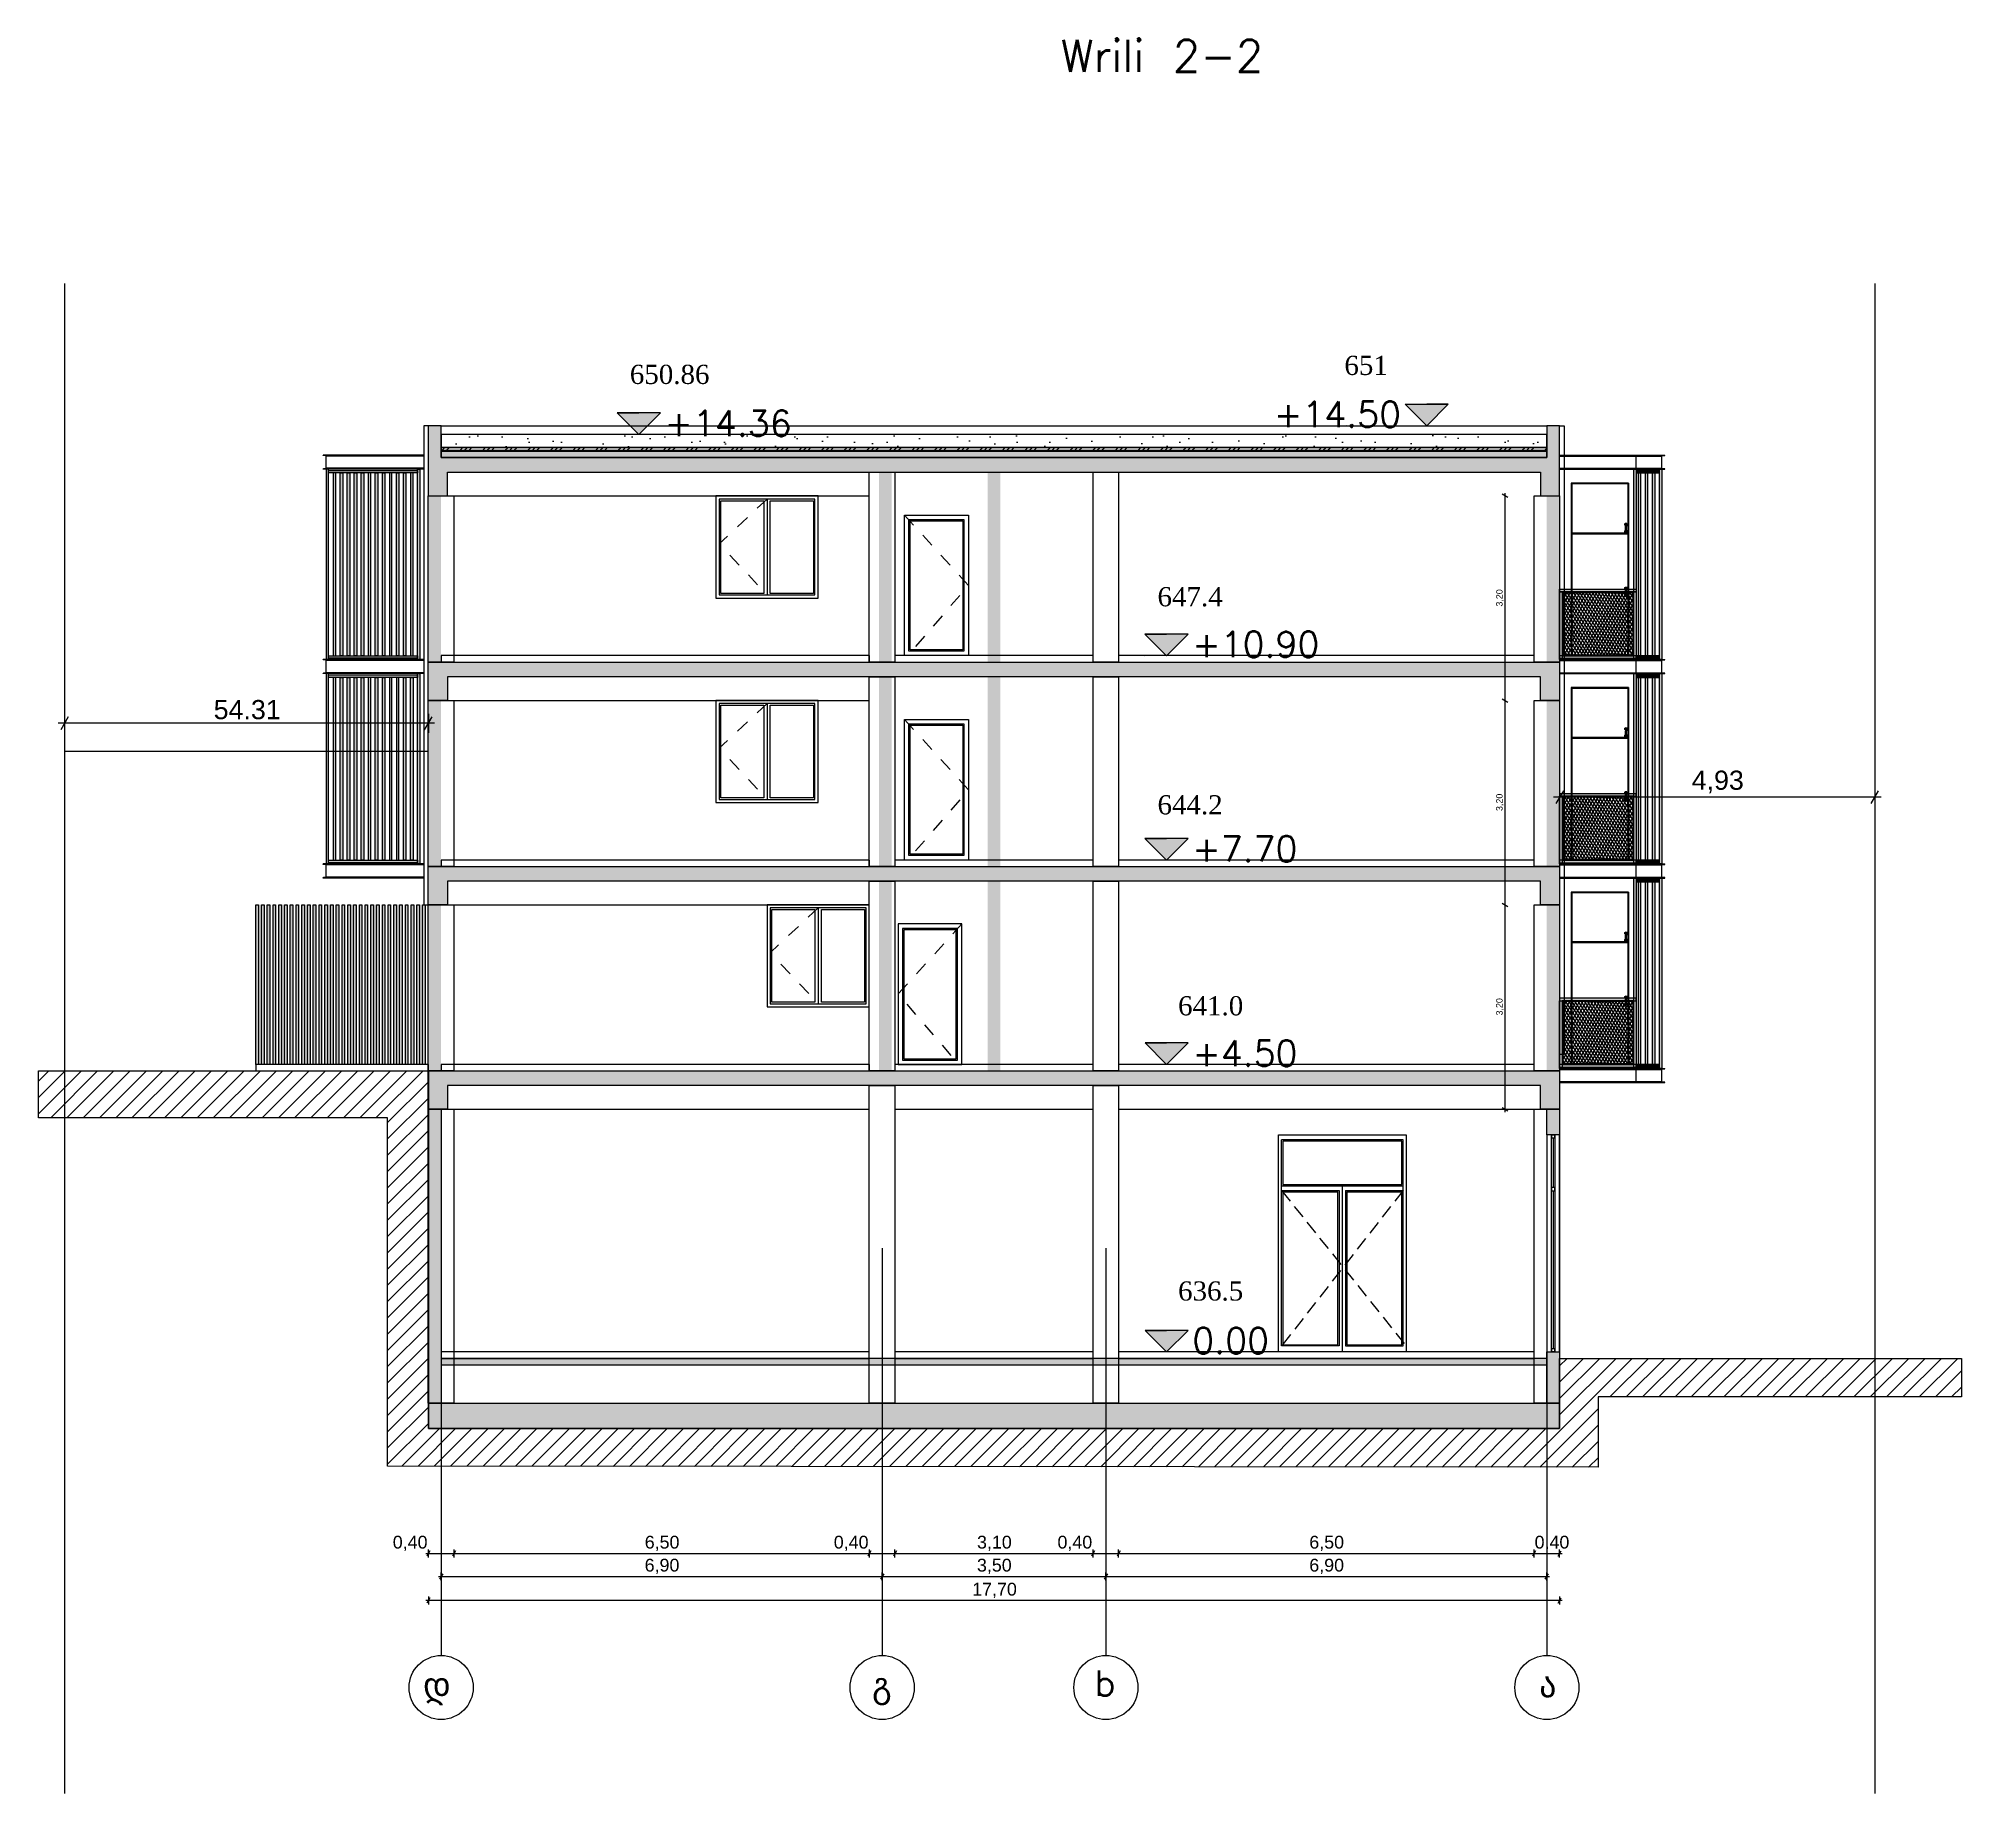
# Model space of a CAD drawing. Header units: metres. Extents: x 476297 to 476657, y 4620828 to 4621206.
# Drawn here: x 476625.91 to 476655.99, y 4621104.09 to 4621131.56 of the extents above; entities that cross this region are included whole.
import ezdxf

# ---------------------------------------------------------------- set-up
doc = ezdxf.new("R2010")
doc.units = ezdxf.units.M
doc.header["$MEASUREMENT"] = 0
doc.linetypes.add('Dashed', pattern=[0.423333, 0.211667, -0.211667])
doc.linetypes.add('Hidden Line', pattern=[0.3175, 0.211667, -0.105833])
for name, color, linetype in [('0_0 Architecture', 7, 'Continuous'), ('0_Pen_No__1', 7, 'Continuous'), ('0_Pen_No__250', 7, 'Continuous'), ('0_Pen_No__7', 7, 'Continuous'), ('2D Drafting - General_Pen_No__250', 7, 'Continuous'), ('2D Drafting - General_Pen_No__250_Pen_No__7', 7, 'Continuous'), ('2D Drafting - General_Pen_No__7', 7, 'Continuous'), ('a-iataki_Pen_No__5_Pen_No__5', 7, 'Continuous'), ('Annotation - Text_Pen_No__7_Pen_No__7', 7, 'Continuous'), ('Dimensioning - General', 7, 'Continuous'), ('gegmebi_Pen_No__7', 7, 'Continuous'), ('kar-panjara_Pen_No__7', 7, 'Continuous'), ('New2D Drafting - General', 7, 'Continuous'), ('New2D Drafting - General_Pen_No__250_Pen_No__7', 7, 'Continuous'), ('New2D Drafting - General_Pen_No__30_Pen_No__9_Pen_No__9', 7, 'Continuous'), ('New2D Drafting - General_Pen_No__7', 7, 'Continuous'), ('NewNew_piketebi_Pen_No__7', 7, 'Continuous'), ('Newreg_nak', 7, 'Continuous'), ('NewStructural - Bearing', 7, 'Continuous'), ('Structural - Bearing', 7, 'Continuous'), ('Structural - Bearing_Pen_No__7_Pen_No__7', 7, 'Continuous'), ('zoma', 7, 'Continuous'), ('zoma_Pen_No__1', 7, 'Continuous'), ('zoma_Pen_No__5_Pen_No__5', 7, 'Continuous')]:
    doc.layers.add(name, color=color, linetype=linetype)
doc.styles.add('GENERATED_STYLE_2', font='arial.ttf')
doc.styles.add('GENERATED_STYLE_6', font='times.ttf')
doc.styles.add('GENERATED_STYLE_7', font='sylfaen.ttf')
doc.linetypes.add('Break', pattern='A,0,[1,A-1 áƒ¡áƒ\x90áƒ®áƒšáƒ˜ - áƒ›áƒ¨áƒ”áƒœáƒ”áƒ‘áƒšáƒ”áƒ‘áƒ¡1.Shx,S=0.015679,R=0,X=0,Y=0],-1.975557,0', length=1.975557)
doc.dimstyles.new('GENERATED_STYLE__1', dxfattribs={"dimtxt": 0.2, "dimasz": 0.064421, "dimexe": 0.18, "dimexo": 0.003, "dimgap": 0.09, "dimtad": 1, "dimtih": 1, "dimtoh": 1, "dimzin": 0, "dimdsep": 46, "dimtxsty": 'GENERATED_STYLE_2', "dimblk": 'ARROWHEAD_2', "dimblk1": 'ARROWHEAD_2', "dimblk2": 'ARROWHEAD_2', "dimcen": 0.09, "dimclrd": 142, "dimclre": 142, "dimclrt": 142, "dimadec": 0, "dimazin": 0, "dimtfac": 1, "dimtdec": 4, "dimtmove": 0, "dimatfit": 3, "dimfxl": 1, "dimtolj": 1, "dimtzin": 0, "dimarcsym": 0})
doc.dimstyles.new('GENERATED_STYLE__2', dxfattribs={"dimtxt": 0.2, "dimasz": 0.064421, "dimexe": 0.18, "dimexo": 0.003, "dimgap": 0.09, "dimtad": 1, "dimtih": 1, "dimtoh": 1, "dimzin": 0, "dimdsep": 46, "dimtxsty": 'GENERATED_STYLE_2', "dimblk": 'ARROWHEAD_2', "dimblk1": 'ARROWHEAD_2', "dimblk2": 'ARROWHEAD_2', "dimcen": 0.09, "dimclrd": 142, "dimclre": 142, "dimclrt": 142, "dimadec": 0, "dimazin": 0, "dimtfac": 1, "dimtdec": 4, "dimtmove": 2, "dimatfit": 3, "dimfxl": 1, "dimtolj": 1, "dimtzin": 0, "dimarcsym": 0})
doc.dimstyles.new('GENERATED_STYLE__3', dxfattribs={"dimtxt": 0.3, "dimasz": 0.152, "dimexe": 0.18, "dimexo": 0.003, "dimgap": 0.09, "dimtad": 1, "dimtih": 1, "dimtoh": 1, "dimzin": 0, "dimdsep": 46, "dimtxsty": 'GENERATED_STYLE_2', "dimblk": 'ARROWHEAD_2', "dimblk1": 'ARROWHEAD_2', "dimblk2": 'ARROWHEAD_2', "dimcen": 0.09, "dimclrd": 1, "dimclre": 1, "dimclrt": 1, "dimadec": 0, "dimazin": 0, "dimtfac": 1, "dimtdec": 4, "dimtmove": 0, "dimatfit": 3, "dimfxl": 1, "dimtolj": 1, "dimtzin": 0, "dimarcsym": 0})
doc.dimstyles.new('GENERATED_STYLE__4', dxfattribs={"dimtxt": 0.1, "dimasz": 0.068641, "dimexe": 0.18, "dimexo": 0.0625, "dimgap": 0.09, "dimtad": 1, "dimzin": 0, "dimdsep": 46, "dimtxsty": 'GENERATED_STYLE_2', "dimblk": 'ARROWHEAD_2', "dimblk1": 'ARROWHEAD_2', "dimblk2": 'ARROWHEAD_2', "dimcen": 0.09, "dimse1": 1, "dimse2": 1, "dimclrd": 142, "dimclre": 142, "dimclrt": 142, "dimadec": 0, "dimazin": 0, "dimtfac": 1, "dimtdec": 4, "dimtmove": 0, "dimatfit": 3, "dimfxl": 1, "dimtolj": 1, "dimtzin": 0, "dimarcsym": 0})
pattern_1 = [(60, (476844.52715, 4621385.791044), (-0.038971143, 0.0225), []), (122.833095, (476844.52715, 4621385.791044), (0.0368060797, 0.01875), [])]

msp = doc.modelspace()

# ---------------------------------------------------------------- texts
at = {"layer": 'a-iataki_Pen_No__5_Pen_No__5', "color": 142, "linetype": 'Continuous', "lineweight": 0, "char_height": 0.4, "attachment_point": 3, "style": 'GENERATED_STYLE_7'}
for s, insert in [('\\A1;{\\pqr;\\fSylfaen|b0|i0|c0|p18;დ}', (476632.356, 4621106)), ('\\A1;{\\pqr;\\fSylfaen|b0|i0|c0|p18;გ}', (476639.256, 4621106)), ('\\A1;{\\pqr;\\fSylfaen|b0|i0|c0|p18;ა}', (476649.656, 4621106))]:
    msp.add_mtext(s, dxfattribs=dict(at, insert=insert))
at = {"layer": 'a-iataki_Pen_No__5_Pen_No__5', "color": 142, "linetype": 'Continuous', "lineweight": 0, "insert": (476642.756, 4621106.019), "char_height": 0.4, "attachment_point": 3}
msp.add_mtext('\\A1;{\\pqr;\\Ftxt.shx;b}', dxfattribs=at)
at = {"layer": 'Annotation - Text_Pen_No__7_Pen_No__7', "color": 7, "linetype": 'Continuous', "lineweight": 0, "insert": (476645.069, 4621131.54), "char_height": 0.5, "attachment_point": 3}
msp.add_mtext('\\A1;{\\pqr;\\Ftxt.shx;Wrili \\Ftxt.shx;2\\Ftxt.shx;-\\Ftxt.shx;2}', dxfattribs=at)
at = {"layer": 'NewNew_piketebi_Pen_No__7', "color": 1, "linetype": 'Continuous', "lineweight": 0, "char_height": 0.3, "attachment_point": 4, "style": 'GENERATED_STYLE_6'}
for s, insert in [('\\A1;{\\pql;\\fTimes New Roman|b0|i0|c0|p18;6\\fTimes New Roman|b0|i0|c0|p18;50\\fTimes New Roman|b0|i0|c0|p18;.\\fTimes New Roman|b0|i0|c0|p18;86}', (476635.159, 4621126.302)), ('\\A1;{\\pql;\\fTimes New Roman|b0|i0|c0|p18;6\\fTimes New Roman|b0|i0|c0|p18;51}', (476646.339, 4621126.444)), ('\\A1;{\\pql;\\fTimes New Roman|b0|i0|c0|p18;6\\fTimes New Roman|b0|i0|c0|p18;4\\fTimes New Roman|b0|i0|c0|p18;7.4}', (476643.415, 4621122.822)), ('\\A1;{\\pql;\\fTimes New Roman|b0|i0|c0|p18;6\\fTimes New Roman|b0|i0|c0|p18;44\\fTimes New Roman|b0|i0|c0|p18;.\\fTimes New Roman|b0|i0|c0|p18;2}', (476643.415, 4621119.565)), ('\\A1;{\\pql;\\fTimes New Roman|b0|i0|c0|p18;6\\fTimes New Roman|b0|i0|c0|p18;41\\fTimes New Roman|b0|i0|c0|p18;.\\fTimes New Roman|b0|i0|c0|p18;0}', (476643.737, 4621116.419)), ('\\A1;{\\pql;\\fTimes New Roman|b0|i0|c0|p18;6\\fTimes New Roman|b0|i0|c0|p18;36\\fTimes New Roman|b0|i0|c0|p18;.\\fTimes New Roman|b0|i0|c0|p18;5}', (476643.737, 4621111.955))]:
    msp.add_mtext(s, dxfattribs=dict(at, insert=insert))
at = {"layer": 'zoma_Pen_No__1', "color": 142, "linetype": 'Continuous', "lineweight": 0, "char_height": 0.4}
for s, insert, attachment_point, rotation in [('\\A1;{\\pql;\\Ftxt.shx;+14.\\Ftxt.shx;36}', (476635.702, 4621125.34), 7, 0.014), ('\\A1;{\\pqr;\\Ftxt.shx;+1\\Ftxt.shx;4\\Ftxt.shx;.\\Ftxt.shx;5\\Ftxt.shx;0}', (476647.225, 4621125.479), 9, 359.986), ('\\A1;{\\pql;\\Ftxt.shx;+\\Ftxt.shx;10\\Ftxt.shx;.\\Ftxt.shx;9\\Ftxt.shx;0}', (476643.959, 4621121.879), 7, 0.014), ('\\A1;{\\pql;\\Ftxt.shx;+\\Ftxt.shx;7\\Ftxt.shx;.\\Ftxt.shx;7\\Ftxt.shx;0}', (476643.959, 4621118.679), 7, 0.014), ('\\A1;{\\pql;\\Ftxt.shx;+\\Ftxt.shx;4\\Ftxt.shx;.\\Ftxt.shx;5\\Ftxt.shx;0}', (476643.96, 4621115.479), 7, 0.014), ('\\A1;{\\pql;\\Ftxt.shx;0\\Ftxt.shx;.00}', (476643.96, 4621110.98), 7, 0.014)]:
    msp.add_mtext(s, dxfattribs=dict(at, insert=insert, attachment_point=attachment_point, rotation=rotation))

# ---------------------------------------------------------------- blocks, each defined once
blk = doc.blocks.new('*D128', base_point=(476844.527, 4621385.791))
at = {"layer": 'Dimensioning - General', "color": 142, "linetype": 'Continuous', "lineweight": 0, "transparency": 16777216}
for p, q in [((476648.852, 4621118.003), (476648.852, 4621121.203)), ((476648.807, 4621118.029), (476648.897, 4621117.977)), ((476648.852, 4621114.803), (476648.852, 4621118.003)), ((476648.807, 4621114.829), (476648.897, 4621114.777)), ((476648.852, 4621114.759), (476648.852, 4621114.803))]:
    blk.add_line(p, q, dxfattribs=at)
at = {"layer": 'Dimensioning - General', "color": 142, "lineweight": 0, "transparency": 16777216, "insert": (476648.832, 4621116.27), "char_height": 0.1, "attachment_point": 7, "rotation": 90, "style": 'GENERATED_STYLE_2'}
blk.add_mtext('\\A1;{\\pql;\\fArial CYR|b0|i0|c204|p34;3,20}', dxfattribs=at)
blk = doc.blocks.new('ARROWHEAD_2')
at = {"color": 0, "linetype": 'Continuous', "lineweight": 0}
for p, q in [((0, 0), (-1, 0)), ((-0.38, -0.66), (0.38, 0.66))]:
    blk.add_line(p, q, dxfattribs=at)
blk = doc.blocks.new('*D129', base_point=(476844.527, 4621385.791))
at = {"layer": 'Dimensioning - General', "color": 142, "linetype": 'Continuous', "lineweight": 0, "transparency": 16777216}
for p, q in [((476648.852, 4621121.203), (476648.852, 4621124.403)), ((476648.807, 4621121.229), (476648.897, 4621121.177)), ((476648.852, 4621118.003), (476648.852, 4621121.203)), ((476648.807, 4621118.029), (476648.897, 4621117.977))]:
    blk.add_line(p, q, dxfattribs=at)
at = {"layer": 'Dimensioning - General', "color": 142, "lineweight": 0, "transparency": 16777216, "insert": (476648.832, 4621119.47), "char_height": 0.1, "attachment_point": 7, "rotation": 90, "style": 'GENERATED_STYLE_2'}
blk.add_mtext('\\A1;{\\pql;\\fArial CYR|b0|i0|c204|p34;3,20}', dxfattribs=at)
blk = doc.blocks.new('*D130', base_point=(476844.527, 4621385.791))
at = {"layer": 'Dimensioning - General', "color": 142, "linetype": 'Continuous', "lineweight": 0, "transparency": 16777216}
for p, q in [((476648.897, 4621124.377), (476648.807, 4621124.429)), ((476648.852, 4621124.403), (476648.852, 4621124.447)), ((476648.852, 4621121.203), (476648.852, 4621124.403)), ((476648.807, 4621121.229), (476648.897, 4621121.177))]:
    blk.add_line(p, q, dxfattribs=at)
at = {"layer": 'Dimensioning - General', "color": 142, "lineweight": 0, "transparency": 16777216, "insert": (476648.832, 4621122.67), "char_height": 0.1, "attachment_point": 7, "rotation": 90, "style": 'GENERATED_STYLE_2'}
blk.add_mtext('\\A1;{\\pql;\\fArial CYR|b0|i0|c204|p34;3,20}', dxfattribs=at)
blk = doc.blocks.new('*D131', base_point=(476844.527, 4621385.791))
at = {"layer": 'zoma', "color": 142, "linetype": 'Continuous', "lineweight": 0, "transparency": 16777216}
for p, q in [((476632.165, 4621107.489), (476632.207, 4621107.489)), ((476632.231, 4621107.532), (476632.182, 4621107.447)), ((476632.207, 4621107.426), (476632.207, 4621107.553)), ((476632.207, 4621107.489), (476639.107, 4621107.489)), ((476639.131, 4621107.532), (476639.082, 4621107.447)), ((476639.107, 4621107.426), (476639.107, 4621107.553)), ((476639.107, 4621107.489), (476642.606, 4621107.489))]:
    blk.add_line(p, q, dxfattribs=at)
at = {"layer": 'zoma', "color": 142, "lineweight": 0, "transparency": 16777216, "insert": (476635.391, 4621107.529), "char_height": 0.2, "attachment_point": 7, "style": 'GENERATED_STYLE_2'}
blk.add_mtext('\\A1;{\\pql;\\fArial CYR|b0|i0|c204|p34;6,90}', dxfattribs=at)
blk = doc.blocks.new('*D132', base_point=(476844.527, 4621385.791))
at = {"layer": 'zoma', "color": 142, "linetype": 'Continuous', "lineweight": 0, "transparency": 16777216}
for p, q in [((476639.131, 4621107.532), (476639.082, 4621107.447)), ((476639.107, 4621107.489), (476642.606, 4621107.489)), ((476642.631, 4621107.532), (476642.582, 4621107.447)), ((476642.606, 4621107.426), (476642.606, 4621107.553))]:
    blk.add_line(p, q, dxfattribs=at)
at = {"layer": 'zoma', "color": 142, "lineweight": 0, "transparency": 16777216, "insert": (476640.59, 4621107.529), "char_height": 0.2, "attachment_point": 7, "style": 'GENERATED_STYLE_2'}
blk.add_mtext('\\A1;{\\pql;\\fArial CYR|b0|i0|c204|p34;3,50}', dxfattribs=at)
blk = doc.blocks.new('*D133', base_point=(476844.527, 4621385.791))
at = {"layer": 'zoma', "color": 142, "linetype": 'Continuous', "lineweight": 0, "transparency": 16777216}
for p, q in [((476642.631, 4621107.532), (476642.582, 4621107.447)), ((476642.606, 4621107.426), (476642.606, 4621107.553)), ((476642.606, 4621107.489), (476649.506, 4621107.489)), ((476649.482, 4621107.447), (476649.531, 4621107.532)), ((476649.506, 4621107.426), (476649.506, 4621107.553)), ((476649.506, 4621107.489), (476649.548, 4621107.489))]:
    blk.add_line(p, q, dxfattribs=at)
at = {"layer": 'zoma', "color": 142, "lineweight": 0, "transparency": 16777216, "insert": (476645.79, 4621107.529), "char_height": 0.2, "attachment_point": 7, "style": 'GENERATED_STYLE_2'}
blk.add_mtext('\\A1;{\\pql;\\fArial CYR|b0|i0|c204|p34;6,90}', dxfattribs=at)
blk = doc.blocks.new('*D134', base_point=(476844.527, 4621385.791))
at = {"layer": 'zoma', "color": 142, "linetype": 'Continuous', "lineweight": 0, "transparency": 16777216}
for p, q in [((476631.965, 4621107.849), (476632.007, 4621107.849)), ((476632.031, 4621107.892), (476631.982, 4621107.807)), ((476632.007, 4621107.786), (476632.007, 4621107.913)), ((476632.007, 4621107.849), (476632.41, 4621107.849)), ((476632.434, 4621107.892), (476632.385, 4621107.807)), ((476632.41, 4621107.786), (476632.41, 4621107.913)), ((476632.41, 4621107.849), (476638.907, 4621107.849))]:
    blk.add_line(p, q, dxfattribs=at)
at = {"layer": 'zoma', "color": 142, "lineweight": 0, "transparency": 16777216, "insert": (476631.45, 4621107.889), "char_height": 0.2, "attachment_point": 7, "style": 'GENERATED_STYLE_2'}
blk.add_mtext('\\A1;{\\pql;\\fArial CYR|b0|i0|c204|p34;0,40}', dxfattribs=at)
blk = doc.blocks.new('*D135', base_point=(476844.527, 4621385.791))
at = {"layer": 'zoma', "color": 142, "linetype": 'Continuous', "lineweight": 0, "transparency": 16777216}
for p, q in [((476632.434, 4621107.892), (476632.385, 4621107.807)), ((476632.41, 4621107.849), (476638.907, 4621107.849)), ((476638.931, 4621107.892), (476638.882, 4621107.807))]:
    blk.add_line(p, q, dxfattribs=at)
at = {"layer": 'zoma', "color": 142, "lineweight": 0, "transparency": 16777216, "char_height": 0.2, "attachment_point": 7, "style": 'GENERATED_STYLE_2'}
for s, insert in [('\\A1;{\\pql;\\fArial CYR|b0|i0|c204|p34;6,50}', (476635.392, 4621107.889)), ('\\A1;{\\pql;\\fArial CYR|b0|i0|c204|p34;0,40}', (476638.35, 4621107.889))]:
    blk.add_mtext(s, dxfattribs=dict(at, insert=insert))
blk = doc.blocks.new('*D136', base_point=(476844.527, 4621385.791))
at = {"layer": 'zoma', "color": 142, "linetype": 'Continuous', "lineweight": 0, "transparency": 16777216}
for p, q in [((476632.41, 4621107.849), (476638.907, 4621107.849)), ((476638.931, 4621107.892), (476638.882, 4621107.807)), ((476638.907, 4621107.786), (476638.907, 4621107.913)), ((476638.907, 4621107.849), (476639.307, 4621107.849)), ((476639.332, 4621107.892), (476639.283, 4621107.807))]:
    blk.add_line(p, q, dxfattribs=at)
blk = doc.blocks.new('*D137', base_point=(476844.527, 4621385.791))
at = {"layer": 'zoma', "color": 142, "linetype": 'Continuous', "lineweight": 0, "transparency": 16777216}
for p, q in [((476638.907, 4621107.849), (476639.307, 4621107.849)), ((476639.332, 4621107.892), (476639.283, 4621107.807)), ((476639.307, 4621107.786), (476639.307, 4621107.913)), ((476639.307, 4621107.849), (476642.407, 4621107.849)), ((476642.431, 4621107.892), (476642.382, 4621107.807)), ((476642.407, 4621107.786), (476642.407, 4621107.913))]:
    blk.add_line(p, q, dxfattribs=at)
at = {"layer": 'zoma', "color": 142, "lineweight": 0, "transparency": 16777216, "char_height": 0.2, "attachment_point": 7, "style": 'GENERATED_STYLE_2'}
for s, insert in [('\\A1;{\\pql;\\fArial CYR|b0|i0|c204|p34;3,10}', (476640.591, 4621107.889)), ('\\A1;{\\pql;\\fArial CYR|b0|i0|c204|p34;0,40}', (476641.85, 4621107.889))]:
    blk.add_mtext(s, dxfattribs=dict(at, insert=insert))
blk = doc.blocks.new('*D138', base_point=(476844.527, 4621385.791))
at = {"layer": 'zoma', "color": 142, "linetype": 'Continuous', "lineweight": 0, "transparency": 16777216}
for p, q in [((476642.431, 4621107.892), (476642.382, 4621107.807)), ((476642.407, 4621107.786), (476642.407, 4621107.913)), ((476642.407, 4621107.849), (476642.807, 4621107.849)), ((476642.831, 4621107.892), (476642.782, 4621107.807)), ((476642.807, 4621107.786), (476642.807, 4621107.913))]:
    blk.add_line(p, q, dxfattribs=at)
blk = doc.blocks.new('*D139', base_point=(476844.527, 4621385.791))
at = {"layer": 'zoma', "color": 142, "linetype": 'Continuous', "lineweight": 0, "transparency": 16777216}
for p, q in [((476642.831, 4621107.892), (476642.782, 4621107.807)), ((476642.807, 4621107.786), (476642.807, 4621107.913)), ((476642.807, 4621107.849), (476649.306, 4621107.849)), ((476649.331, 4621107.892), (476649.282, 4621107.807))]:
    blk.add_line(p, q, dxfattribs=at)
at = {"layer": 'zoma', "color": 142, "lineweight": 0, "transparency": 16777216, "insert": (476645.79, 4621107.889), "char_height": 0.2, "attachment_point": 7, "style": 'GENERATED_STYLE_2'}
blk.add_mtext('\\A1;{\\pql;\\fArial CYR|b0|i0|c204|p34;6,50}', dxfattribs=at)
blk = doc.blocks.new('*D140', base_point=(476844.527, 4621385.791))
at = {"layer": 'zoma', "color": 142, "linetype": 'Continuous', "lineweight": 0, "transparency": 16777216}
for p, q in [((476642.807, 4621107.849), (476649.306, 4621107.849)), ((476649.331, 4621107.892), (476649.282, 4621107.807)), ((476649.306, 4621107.786), (476649.306, 4621107.913)), ((476649.306, 4621107.849), (476649.707, 4621107.849)), ((476649.682, 4621107.807), (476649.731, 4621107.892)), ((476649.707, 4621107.786), (476649.707, 4621107.913)), ((476649.707, 4621107.849), (476649.748, 4621107.849))]:
    blk.add_line(p, q, dxfattribs=at)
at = {"layer": 'zoma', "color": 142, "lineweight": 0, "transparency": 16777216, "insert": (476649.315, 4621107.889), "char_height": 0.2, "attachment_point": 7, "style": 'GENERATED_STYLE_2'}
blk.add_mtext('\\A1;{\\pql;\\fArial CYR|b0|i0|c204|p34;0,40}', dxfattribs=at)
blk = doc.blocks.new('*D141', base_point=(476844.527, 4621385.791))
at = {"layer": 'zoma', "color": 142, "linetype": 'Continuous', "lineweight": 0, "transparency": 16777216}
for p, q in [((476632.007, 4621107.113), (476631.965, 4621107.113)), ((476632.031, 4621107.155), (476631.982, 4621107.07)), ((476632.007, 4621107.176), (476632.007, 4621107.049)), ((476649.707, 4621107.113), (476632.007, 4621107.113)), ((476649.682, 4621107.07), (476649.731, 4621107.155)), ((476649.707, 4621107.176), (476649.707, 4621107.049)), ((476649.748, 4621107.113), (476649.707, 4621107.113))]:
    blk.add_line(p, q, dxfattribs=at)
at = {"layer": 'zoma', "color": 142, "lineweight": 0, "transparency": 16777216, "insert": (476640.515, 4621107.153), "char_height": 0.2, "attachment_point": 7, "style": 'GENERATED_STYLE_2'}
blk.add_mtext('\\A1;{\\pql;\\fArial CYR|b0|i0|c204|p34;17,70}', dxfattribs=at)
blk = doc.blocks.new('*D708', base_point=(476844.527, 4621385.791))
at = {"layer": 'zoma', "color": 1, "linetype": 'Continuous', "lineweight": 0, "transparency": 16777216}
for p, q in [((476626.373, 4621120.944), (476626.257, 4621120.744)), ((476626.315, 4621120.994), (476626.315, 4621120.694)), ((476631.949, 4621120.744), (476632.065, 4621120.944)), ((476632.007, 4621120.994), (476632.007, 4621120.694)), ((476626.315, 4621120.844), (476626.217, 4621120.844)), ((476632.007, 4621120.844), (476626.315, 4621120.844)), ((476632.105, 4621120.844), (476632.007, 4621120.844))]:
    blk.add_line(p, q, dxfattribs=at)
at = {"layer": 'zoma', "color": 1, "lineweight": 0, "transparency": 16777216, "insert": (476628.648, 4621120.904), "char_height": 0.3, "attachment_point": 7, "style": 'GENERATED_STYLE_2'}
blk.add_mtext('\\A1;{\\pql;\\fArial CYR|b0|i0|c204|p34;54.31}', dxfattribs=at)
blk = doc.blocks.new('*D709', base_point=(476844.527, 4621385.791))
at = {"layer": 'zoma', "color": 1, "linetype": 'Continuous', "lineweight": 0, "transparency": 16777216}
for p, q in [((476649.765, 4621119.787), (476649.649, 4621119.587)), ((476649.707, 4621119.837), (476649.707, 4621119.537)), ((476654.579, 4621119.587), (476654.695, 4621119.787)), ((476654.637, 4621119.837), (476654.637, 4621119.537)), ((476649.707, 4621119.687), (476649.609, 4621119.687)), ((476654.637, 4621119.687), (476649.707, 4621119.687)), ((476654.735, 4621119.687), (476654.637, 4621119.687))]:
    blk.add_line(p, q, dxfattribs=at)
at = {"layer": 'zoma', "color": 1, "lineweight": 0, "transparency": 16777216, "insert": (476651.773, 4621119.747), "char_height": 0.3, "attachment_point": 7, "style": 'GENERATED_STYLE_2'}
blk.add_mtext('\\A1;{\\pql;\\fArial CYR|b0|i0|c204|p34;4,93}', dxfattribs=at)

# ---------------------------------------------------------------- dimensions: what is measured, and where the dimension line sits
at = {"layer": 'Dimensioning - General', "color": 142, "linetype": 'Continuous', "lineweight": 0}
for base, p1, p2, picture, middle in [((476648.852, 4621124.403), (476649.306, 4621121.203), (476649.306, 4621124.403), '*D130', (476648.782, 4621122.8)), ((476648.852, 4621121.203), (476649.306, 4621118.003), (476649.306, 4621121.203), '*D129', (476648.782, 4621119.6)), ((476648.852, 4621118.003), (476649.406, 4621114.803), (476649.306, 4621118.003), '*D128', (476648.782, 4621116.4))]:
    dim = msp.add_linear_dim(base=base, p1=p1, p2=p2, angle=90, dimstyle='GENERATED_STYLE__4', dxfattribs=at)
    dim.commit()
    dim.dimension.update_dxf_attribs({"geometry": picture, "text_midpoint": middle, "dimtype": 160, "text_rotation": 90})
at = {"layer": 'zoma', "color": 1, "linetype": 'Continuous', "lineweight": 0}
dim = msp.add_linear_dim(base=(476626.315, 4621120.844), p1=(476632.007, 4621121.12), p2=(476626.315, 4621120.404), angle=180, text='54.31', dimstyle='GENERATED_STYLE__3', dxfattribs=at)
dim.commit()
dim.dimension.update_dxf_attribs({"geometry": '*D708', "text_midpoint": (476629.152, 4621121.054), "dimtype": 160})
dim = msp.add_linear_dim(base=(476649.707, 4621119.687), p1=(476654.637, 4621119.687), p2=(476649.707, 4621118.703), angle=180, dimstyle='GENERATED_STYLE__3', dxfattribs=at)
dim.commit()
dim.dimension.update_dxf_attribs({"geometry": '*D709', "text_midpoint": (476652.162, 4621119.897), "dimtype": 160})
at = {"layer": 'zoma', "color": 142, "linetype": 'Continuous', "lineweight": 0}
dim = msp.add_linear_dim(base=(476632.007, 4621107.113), p1=(476649.707, 4621111.003), p2=(476632.007, 4621111.003), angle=180, dimstyle='GENERATED_STYLE__1', dxfattribs=at)
dim.commit()
dim.dimension.update_dxf_attribs({"geometry": '*D141', "text_midpoint": (476640.851, 4621107.253), "dimtype": 160})
for base, p1, p2, dimstyle, picture, middle in [((476649.306, 4621107.849), (476642.807, 4621107.849), (476649.306, 4621111.003), 'GENERATED_STYLE__1', '*D139', (476646.05, 4621107.989)), ((476649.707, 4621107.849), (476649.306, 4621111.003), (476649.707, 4621111.003), 'GENERATED_STYLE__2', '*D140', (476649.575, 4621107.989)), ((476632.41, 4621107.849), (476632.007, 4621110.353), (476632.41, 4621107.634), 'GENERATED_STYLE__1', '*D134', (476631.71, 4621107.989)), ((476638.907, 4621107.849), (476632.41, 4621107.634), (476638.907, 4621110.353), 'GENERATED_STYLE__1', '*D135', (476635.652, 4621107.989)), ((476639.307, 4621107.849), (476638.907, 4621110.353), (476639.307, 4621110.353), 'GENERATED_STYLE__1', '*D136', (476638.61, 4621107.989)), ((476642.407, 4621107.849), (476639.307, 4621110.353), (476642.407, 4621107.849), 'GENERATED_STYLE__1', '*D137', (476640.851, 4621107.989)), ((476642.807, 4621107.849), (476642.407, 4621107.849), (476642.807, 4621107.849), 'GENERATED_STYLE__1', '*D138', (476642.11, 4621107.989)), ((476639.107, 4621107.489), (476632.207, 4621107.489), (476639.107, 4621106.252), 'GENERATED_STYLE__1', '*D131', (476635.65, 4621107.629)), ((476642.606, 4621107.489), (476639.107, 4621106.252), (476642.606, 4621107.489), 'GENERATED_STYLE__1', '*D132', (476640.85, 4621107.629)), ((476649.506, 4621107.489), (476642.606, 4621107.489), (476649.506, 4621107.489), 'GENERATED_STYLE__1', '*D133', (476646.05, 4621107.629))]:
    dim = msp.add_linear_dim(base=base, p1=p1, p2=p2, dimstyle=dimstyle, dxfattribs=at)
    dim.commit()
    dim.dimension.update_dxf_attribs({"geometry": picture, "text_midpoint": middle, "dimtype": 160})

# ---------------------------------------------------------------- hatches: boundary and pattern name
at = {"layer": '0_0 Architecture', "linetype": 'Continuous', "lineweight": 0}
h = msp.add_hatch(dxfattribs=at)
h.set_pattern_fill('CUT_STONE', style=0, pattern_type=2)
h.set_pattern_definition([(45, (476844.52715, 4621386.59104), (-0.25455844, 0.25455844), [0, -0.24, 0, -0.36]), (110, (476845.32715, 4621386.59104), (0.33828934, 0.12312725), [0, -0.176, 0, -0.304])])
h.paths.add_polyline_path([(476649.506, 4621125.363), (476632.206, 4621125.363), (476632.206, 4621125.163), (476649.506, 4621125.163)])
h = msp.add_hatch(dxfattribs=at)
h.set_pattern_fill('ALUMINUM', style=0, pattern_type=2)
h.set_pattern_definition([(45, (476844.52715, 4621385.79104), (-0.1767767, 0.1767767), []), (45, (476844.4918, 4621385.8264), (-0.1767767, 0.1767767), []), (45, (476844.45644, 4621385.86175), (-0.1767767, 0.1767767), [])])
h.paths.add_polyline_path([(476649.506, 4621125.163), (476632.206, 4621125.163), (476632.206, 4621125.113), (476649.506, 4621125.113)])
h = msp.add_hatch(dxfattribs=at)
h.set_pattern_fill('STRUCTURAL_CONCRETE', style=0, pattern_type=2)
h.set_pattern_definition([(0, (476844.52715, 4621385.79104), (0, 0.6235383), [0.06, -0.3]), (0, (476844.70715, 4621386.1028), (0, 0.6235383), [0.06, -0.3]), (60, (476844.52715, 4621385.79104), (-0.54, 0.3117692), [0.06, -0.3]), (60, (476844.88715, 4621385.79104), (-0.54, 0.3117692), [0.06, -0.3]), (120, (476844.58715, 4621385.79104), (0.54, 0.3117692), [0.06, -0.3]), (120, (476844.94715, 4621385.79104), (0.54, 0.3117692), [0.06, -0.3]), (0, (476844.52715, 4621385.85104), (0, 0.120000005), [0, -0.120000005, 0, -0.180000007]), (45, (476844.58715, 4621385.85104), (-0.084852817, 0.084852817), [0, -0.090000004, 0, -0.150000006])])
h.paths.add_polyline_path([(476649.506, 4621125.102), (476632.206, 4621125.102), (476632.206, 4621125.003), (476649.506, 4621125.003)])
msp.add_hatch(color=250, dxfattribs=at).paths.add_polyline_path([(476632.007, 4621110.203), (476649.706, 4621110.203), (476649.706, 4621109.803), (476632.007, 4621109.803)])
at = {"layer": '0_Pen_No__250', "linetype": 'Continuous', "lineweight": 0}
for points in [[(476647.627, 4621125.502), (476647.29, 4621125.84), (476647.965, 4621125.84)], [(476635.299, 4621125.363), (476635.637, 4621125.701), (476634.962, 4621125.701)], [(476643.556, 4621121.902), (476643.894, 4621122.24), (476643.219, 4621122.24)], [(476643.557, 4621118.702), (476643.895, 4621119.04), (476643.219, 4621119.04)], [(476643.558, 4621115.502), (476643.895, 4621115.84), (476643.22, 4621115.84)], [(476643.558, 4621111.003), (476643.895, 4621111.34), (476643.22, 4621111.34)]]:
    msp.add_hatch(color=142, dxfattribs=at).paths.add_polyline_path(points)
at = {"layer": '2D Drafting - General_Pen_No__250', "linetype": 'Continuous', "lineweight": 0}
for points in [[(476632.006, 4621125.502), (476632.006, 4621124.403), (476632.306, 4621124.403), (476632.306, 4621124.773), (476649.406, 4621124.773), (476649.406, 4621124.403), (476649.706, 4621124.403), (476649.706, 4621124.823), (476649.706, 4621125.003), (476649.706, 4621125.502), (476649.506, 4621125.502), (476649.506, 4621125.003), (476632.206, 4621125.003), (476632.206, 4621125.502)], [(476632.006, 4621121.203), (476632.006, 4621121.573), (476632.006, 4621121.803), (476649.506, 4621121.803), (476649.706, 4621121.803), (476649.706, 4621121.623), (476649.706, 4621121.203), (476649.406, 4621121.203), (476649.406, 4621121.573), (476632.306, 4621121.573), (476632.306, 4621121.203)], [(476632.006, 4621118.603), (476632.207, 4621118.603), (476632.306, 4621118.603), (476649.506, 4621118.603), (476649.706, 4621118.603), (476649.706, 4621118.423), (476649.706, 4621118.003), (476649.406, 4621118.003), (476649.406, 4621118.373), (476632.306, 4621118.373), (476632.306, 4621118.003), (476632.006, 4621118.003)], [(476632.207, 4621115.403), (476632.306, 4621115.403), (476649.706, 4621115.403), (476649.706, 4621114.803), (476649.406, 4621114.803), (476649.406, 4621115.172), (476632.306, 4621115.172), (476632.306, 4621114.803), (476632.006, 4621114.803), (476632.006, 4621115.403)], [(476632.207, 4621110.903), (476632.207, 4621110.803), (476649.507, 4621110.803), (476649.507, 4621110.903)], [(476649.506, 4621110.803), (476649.506, 4621110.723), (476649.506, 4621110.803)]]:
    msp.add_hatch(color=7, dxfattribs=at).paths.add_polyline_path(points)
at = {"layer": '2D Drafting - General_Pen_No__250_Pen_No__7', "linetype": 'Continuous', "lineweight": 0}
for color, points in [(7, [(476639.256, 4621115.403), (476639.256, 4621124.773), (476639.056, 4621124.773), (476639.056, 4621115.403)]), (7, [(476640.956, 4621115.403), (476640.956, 4621124.773), (476640.756, 4621124.773), (476640.756, 4621115.403)]), (7, [(476632.206, 4621121.803), (476632.206, 4621124.403), (476632.006, 4621124.403), (476632.006, 4621121.803)]), (7, [(476649.706, 4621121.803), (476649.706, 4621124.403), (476649.506, 4621124.403), (476649.506, 4621121.803)]), (7, [(476632.206, 4621118.603), (476632.206, 4621121.203), (476632.006, 4621121.203), (476632.006, 4621118.603)]), (7, [(476649.706, 4621118.603), (476649.706, 4621121.203), (476649.506, 4621121.203), (476649.506, 4621118.603)]), (7, [(476632.206, 4621115.403), (476632.206, 4621118.003), (476632.006, 4621118.003), (476632.006, 4621115.403)]), (7, [(476649.706, 4621115.403), (476649.706, 4621118.003), (476649.506, 4621118.003), (476649.506, 4621115.403)]), (154, [(476632.007, 4621110.203), (476632.007, 4621114.803), (476632.207, 4621114.803), (476632.207, 4621110.203)]), (154, [(476649.706, 4621114.403), (476649.506, 4621114.403), (476649.506, 4621114.803), (476649.706, 4621114.803)]), (154, [(476649.706, 4621110.203), (476649.506, 4621110.203), (476649.506, 4621111.003), (476649.706, 4621111.003)])]:
    msp.add_hatch(color=color, dxfattribs=at).paths.add_polyline_path(points)
at = {"layer": 'New2D Drafting - General', "linetype": 'Continuous', "lineweight": 0}
h = msp.add_hatch(dxfattribs=at)
h.set_pattern_fill('BATT_INSULATION', style=0, pattern_type=2)
h.set_pattern_definition(pattern_1)
h.paths.add_polyline_path([(476649.756, 4621121.912), (476650.856, 4621121.912), (476650.856, 4621122.892), (476649.756, 4621122.892)])
h = msp.add_hatch(dxfattribs=at)
h.set_pattern_fill('BATT_INSULATION', style=0, pattern_type=2)
h.set_pattern_definition(pattern_1)
h.paths.add_polyline_path([(476649.756, 4621118.712), (476650.856, 4621118.712), (476650.856, 4621119.692), (476649.756, 4621119.692)])
h = msp.add_hatch(dxfattribs=at)
h.set_pattern_fill('BATT_INSULATION', style=0, pattern_type=2)
h.set_pattern_definition(pattern_1)
h.paths.add_polyline_path([(476649.756, 4621115.512), (476650.856, 4621115.512), (476650.856, 4621116.492), (476649.756, 4621116.492)])
at = {"layer": 'New2D Drafting - General_Pen_No__250_Pen_No__7', "linetype": 'Continuous', "lineweight": 0}
h = msp.add_hatch(dxfattribs=at)
h.set_pattern_fill('BATT_INSULATION', style=0, pattern_type=2)
h.set_pattern_definition(pattern_1)
h.paths.add_polyline_path([(476632.206, 4621125.102), (476649.506, 4621125.102), (476649.506, 4621125.113), (476632.206, 4621125.113)])
at = {"layer": 'New2D Drafting - General_Pen_No__30_Pen_No__9_Pen_No__9', "linetype": 'Continuous', "lineweight": 0}
for points in [[(476630.446, 4621124.822), (476630.406, 4621124.822), (476630.406, 4621121.842), (476630.446, 4621121.842)], [(476631.836, 4621124.822), (476631.876, 4621124.822), (476631.876, 4621121.842), (476631.836, 4621121.842)], [(476650.906, 4621124.822), (476650.906, 4621121.902), (476650.866, 4621121.902), (476650.866, 4621124.822)], [(476651.307, 4621124.822), (476651.307, 4621121.842), (476651.267, 4621121.842), (476651.267, 4621124.822)], [(476631.836, 4621124.802), (476631.836, 4621124.762), (476630.446, 4621124.762), (476630.446, 4621124.802)], [(476630.557, 4621124.762), (476630.517, 4621124.762), (476630.517, 4621121.902), (476630.557, 4621121.902)], [(476630.627, 4621124.762), (476630.667, 4621124.762), (476630.667, 4621121.902), (476630.627, 4621121.902)], [(476630.737, 4621124.762), (476630.777, 4621124.762), (476630.777, 4621121.902), (476630.737, 4621121.902)], [(476630.847, 4621124.762), (476630.887, 4621124.762), (476630.887, 4621121.902), (476630.847, 4621121.902)], [(476630.957, 4621124.762), (476630.997, 4621124.762), (476630.997, 4621121.902), (476630.957, 4621121.902)], [(476631.107, 4621124.762), (476631.067, 4621124.762), (476631.067, 4621121.902), (476631.107, 4621121.902)], [(476631.177, 4621124.762), (476631.217, 4621124.762), (476631.217, 4621121.902), (476631.177, 4621121.902)], [(476631.287, 4621124.762), (476631.327, 4621124.762), (476631.327, 4621121.902), (476631.287, 4621121.902)], [(476631.437, 4621124.762), (476631.397, 4621124.762), (476631.397, 4621121.902), (476631.437, 4621121.902)], [(476631.507, 4621124.762), (476631.547, 4621124.762), (476631.547, 4621121.902), (476631.507, 4621121.902)], [(476631.617, 4621124.762), (476631.657, 4621124.762), (476631.657, 4621121.902), (476631.617, 4621121.902)], [(476631.767, 4621124.762), (476631.727, 4621124.762), (476631.727, 4621121.902), (476631.767, 4621121.902)], [(476651.267, 4621124.802), (476650.906, 4621124.802), (476650.906, 4621124.762), (476651.267, 4621124.762)], [(476650.977, 4621124.762), (476650.937, 4621124.762), (476650.937, 4621121.902), (476650.977, 4621121.902)], [(476651.087, 4621124.762), (476651.047, 4621124.762), (476651.047, 4621121.902), (476651.087, 4621121.902)], [(476651.157, 4621124.762), (476651.197, 4621124.762), (476651.197, 4621121.902), (476651.157, 4621121.902)], [(476650.906, 4621122.942), (476650.906, 4621122.902), (476649.706, 4621122.902), (476649.706, 4621122.942)], [(476649.746, 4621121.842), (476649.706, 4621121.842), (476649.706, 4621122.902), (476649.746, 4621122.902)], [(476649.746, 4621121.902), (476649.756, 4621121.912), (476649.756, 4621122.892), (476649.746, 4621122.902)], [(476650.856, 4621122.892), (476650.866, 4621122.902), (476649.746, 4621122.902), (476649.756, 4621122.892)], [(476650.856, 4621121.912), (476650.866, 4621121.902), (476650.866, 4621122.902), (476650.856, 4621122.892)], [(476650.906, 4621121.842), (476650.866, 4621121.842), (476650.866, 4621122.902), (476650.906, 4621122.902)], [(476631.836, 4621121.902), (476631.836, 4621121.862), (476630.446, 4621121.862), (476630.446, 4621121.902)], [(476650.906, 4621121.902), (476649.706, 4621121.902), (476649.706, 4621121.862), (476650.906, 4621121.862)], [(476650.866, 4621121.902), (476650.856, 4621121.912), (476649.756, 4621121.912), (476649.746, 4621121.902)], [(476651.267, 4621121.902), (476650.906, 4621121.902), (476650.906, 4621121.862), (476651.267, 4621121.862)], [(476630.446, 4621121.622), (476630.406, 4621121.622), (476630.406, 4621118.642), (476630.446, 4621118.642)], [(476631.836, 4621121.602), (476631.836, 4621121.562), (476630.446, 4621121.562), (476630.446, 4621121.602)], [(476630.557, 4621121.562), (476630.517, 4621121.562), (476630.517, 4621118.702), (476630.557, 4621118.702)], [(476630.627, 4621121.562), (476630.667, 4621121.562), (476630.667, 4621118.702), (476630.627, 4621118.702)], [(476630.737, 4621121.562), (476630.777, 4621121.562), (476630.777, 4621118.702), (476630.737, 4621118.702)], [(476630.847, 4621121.562), (476630.887, 4621121.562), (476630.887, 4621118.702), (476630.847, 4621118.702)], [(476630.957, 4621121.562), (476630.997, 4621121.562), (476630.997, 4621118.702), (476630.957, 4621118.702)], [(476631.107, 4621121.562), (476631.067, 4621121.562), (476631.067, 4621118.702), (476631.107, 4621118.702)], [(476631.177, 4621121.562), (476631.217, 4621121.562), (476631.217, 4621118.702), (476631.177, 4621118.702)], [(476631.287, 4621121.562), (476631.327, 4621121.562), (476631.327, 4621118.702), (476631.287, 4621118.702)], [(476631.437, 4621121.562), (476631.397, 4621121.562), (476631.397, 4621118.702), (476631.437, 4621118.702)], [(476631.547, 4621121.562), (476631.507, 4621121.562), (476631.507, 4621118.702), (476631.547, 4621118.702)], [(476631.617, 4621121.562), (476631.657, 4621121.562), (476631.657, 4621118.702), (476631.617, 4621118.702)], [(476631.727, 4621121.562), (476631.767, 4621121.562), (476631.767, 4621118.702), (476631.727, 4621118.702)], [(476631.836, 4621121.622), (476631.876, 4621121.622), (476631.876, 4621118.642), (476631.836, 4621118.642)], [(476650.906, 4621121.622), (476650.906, 4621118.702), (476650.866, 4621118.702), (476650.866, 4621121.622)], [(476651.267, 4621121.602), (476650.906, 4621121.602), (476650.906, 4621121.562), (476651.267, 4621121.562)], [(476650.977, 4621121.562), (476650.937, 4621121.562), (476650.937, 4621118.702), (476650.977, 4621118.702)], [(476651.087, 4621121.562), (476651.047, 4621121.562), (476651.047, 4621118.702), (476651.087, 4621118.702)], [(476651.157, 4621121.562), (476651.197, 4621121.562), (476651.197, 4621118.702), (476651.157, 4621118.702)], [(476651.267, 4621121.622), (476651.307, 4621121.622), (476651.307, 4621118.642), (476651.267, 4621118.642)], [(476650.906, 4621119.742), (476649.706, 4621119.742), (476649.706, 4621119.702), (476650.906, 4621119.702)], [(476649.746, 4621118.642), (476649.706, 4621118.642), (476649.706, 4621119.702), (476649.746, 4621119.702)], [(476649.746, 4621118.702), (476649.756, 4621118.712), (476649.756, 4621119.692), (476649.746, 4621119.702)], [(476650.856, 4621119.692), (476650.866, 4621119.702), (476649.746, 4621119.702), (476649.756, 4621119.692)], [(476650.856, 4621118.712), (476650.866, 4621118.702), (476650.866, 4621119.702), (476650.856, 4621119.692)], [(476650.906, 4621118.642), (476650.866, 4621118.642), (476650.866, 4621119.702), (476650.906, 4621119.702)], [(476631.836, 4621118.702), (476631.836, 4621118.662), (476630.446, 4621118.662), (476630.446, 4621118.702)], [(476650.906, 4621118.702), (476649.706, 4621118.702), (476649.706, 4621118.662), (476650.906, 4621118.662)], [(476650.866, 4621118.702), (476650.856, 4621118.712), (476649.756, 4621118.712), (476649.746, 4621118.702)], [(476651.267, 4621118.702), (476650.906, 4621118.702), (476650.906, 4621118.662), (476651.267, 4621118.662)], [(476650.906, 4621118.422), (476650.906, 4621115.502), (476650.866, 4621115.502), (476650.866, 4621118.422)], [(476651.267, 4621118.402), (476650.906, 4621118.402), (476650.906, 4621118.362), (476651.267, 4621118.362)], [(476650.977, 4621118.362), (476650.937, 4621118.362), (476650.937, 4621115.502), (476650.977, 4621115.502)], [(476651.087, 4621118.362), (476651.047, 4621118.362), (476651.047, 4621115.502), (476651.087, 4621115.502)], [(476651.157, 4621118.362), (476651.197, 4621118.362), (476651.197, 4621115.502), (476651.157, 4621115.502)], [(476651.267, 4621118.422), (476651.307, 4621118.422), (476651.307, 4621115.442), (476651.267, 4621115.442)], [(476629.307, 4621118.003), (476629.347, 4621118.003), (476629.347, 4621115.503), (476629.307, 4621115.503)], [(476629.397, 4621118.003), (476629.437, 4621118.003), (476629.437, 4621115.503), (476629.397, 4621115.503)], [(476629.487, 4621118.003), (476629.527, 4621118.003), (476629.527, 4621115.503), (476629.487, 4621115.503)], [(476629.577, 4621118.003), (476629.617, 4621118.003), (476629.617, 4621115.503), (476629.577, 4621115.503)], [(476629.667, 4621118.003), (476629.707, 4621118.003), (476629.707, 4621115.503), (476629.667, 4621115.503)], [(476629.757, 4621118.003), (476629.797, 4621118.003), (476629.797, 4621115.503), (476629.757, 4621115.503)], [(476629.847, 4621118.003), (476629.887, 4621118.003), (476629.887, 4621115.503), (476629.847, 4621115.503)], [(476629.937, 4621118.003), (476629.977, 4621118.003), (476629.977, 4621115.503), (476629.937, 4621115.503)], [(476630.027, 4621118.003), (476630.067, 4621118.003), (476630.067, 4621115.503), (476630.027, 4621115.503)], [(476630.117, 4621118.003), (476630.157, 4621118.003), (476630.157, 4621115.503), (476630.117, 4621115.503)], [(476630.207, 4621118.003), (476630.247, 4621118.003), (476630.247, 4621115.503), (476630.207, 4621115.503)], [(476630.297, 4621118.003), (476630.337, 4621118.003), (476630.337, 4621115.503), (476630.297, 4621115.503)], [(476630.387, 4621118.003), (476630.427, 4621118.003), (476630.427, 4621115.503), (476630.387, 4621115.503)], [(476630.477, 4621118.003), (476630.517, 4621118.003), (476630.517, 4621115.503), (476630.477, 4621115.503)], [(476630.567, 4621118.003), (476630.607, 4621118.003), (476630.607, 4621115.503), (476630.567, 4621115.503)], [(476630.657, 4621118.003), (476630.697, 4621118.003), (476630.697, 4621115.503), (476630.657, 4621115.503)], [(476630.747, 4621118.003), (476630.787, 4621118.003), (476630.787, 4621115.503), (476630.747, 4621115.503)], [(476630.837, 4621118.003), (476630.877, 4621118.003), (476630.877, 4621115.503), (476630.837, 4621115.503)], [(476630.927, 4621118.003), (476630.967, 4621118.003), (476630.967, 4621115.503), (476630.927, 4621115.503)], [(476631.017, 4621118.003), (476631.057, 4621118.003), (476631.057, 4621115.503), (476631.017, 4621115.503)], [(476631.107, 4621118.003), (476631.147, 4621118.003), (476631.147, 4621115.503), (476631.107, 4621115.503)], [(476631.197, 4621118.003), (476631.237, 4621118.003), (476631.237, 4621115.503), (476631.197, 4621115.503)], [(476631.287, 4621118.003), (476631.327, 4621118.003), (476631.327, 4621115.503), (476631.287, 4621115.503)], [(476631.377, 4621118.003), (476631.417, 4621118.003), (476631.417, 4621115.503), (476631.377, 4621115.503)], [(476631.467, 4621118.003), (476631.507, 4621118.003), (476631.507, 4621115.503), (476631.467, 4621115.503)], [(476631.557, 4621118.003), (476631.597, 4621118.003), (476631.597, 4621115.503), (476631.557, 4621115.503)], [(476631.647, 4621118.003), (476631.687, 4621118.003), (476631.687, 4621115.503), (476631.647, 4621115.503)], [(476631.737, 4621118.003), (476631.777, 4621118.003), (476631.777, 4621115.503), (476631.737, 4621115.503)], [(476631.827, 4621118.003), (476631.867, 4621118.003), (476631.867, 4621115.503), (476631.827, 4621115.503)], [(476631.917, 4621118.003), (476631.957, 4621118.003), (476631.957, 4621115.503), (476631.917, 4621115.503)], [(476650.906, 4621116.542), (476649.706, 4621116.542), (476649.706, 4621116.502), (476650.906, 4621116.502)], [(476649.746, 4621115.442), (476649.706, 4621115.442), (476649.706, 4621116.502), (476649.746, 4621116.502)], [(476649.746, 4621115.502), (476649.756, 4621115.512), (476649.756, 4621116.492), (476649.746, 4621116.502)], [(476650.856, 4621116.492), (476650.866, 4621116.502), (476649.746, 4621116.502), (476649.756, 4621116.492)], [(476650.856, 4621115.512), (476650.866, 4621115.502), (476650.866, 4621116.502), (476650.856, 4621116.492)], [(476650.906, 4621115.442), (476650.866, 4621115.442), (476650.866, 4621116.502), (476650.906, 4621116.502)], [(476650.906, 4621115.502), (476649.706, 4621115.502), (476649.706, 4621115.462), (476650.906, 4621115.462)], [(476650.866, 4621115.502), (476650.856, 4621115.512), (476649.756, 4621115.512), (476649.746, 4621115.502)], [(476651.267, 4621115.502), (476650.906, 4621115.502), (476650.906, 4621115.462), (476651.267, 4621115.462)]]:
    msp.add_hatch(color=255, dxfattribs=at).paths.add_polyline_path(points)
at = {"layer": 'New2D Drafting - General_Pen_No__7', "linetype": 'Continuous', "lineweight": 0}
h = msp.add_hatch(dxfattribs=at)
h.set_pattern_fill('MASONRY_BLOCK', style=0, pattern_type=2)
h.set_pattern_definition([(45, (476844.52715, 4621385.79104), (-0.12727922, 0.12727922), [])])
h.paths.add_polyline_path([(476625.907, 4621114.668), (476625.907, 4621115.403), (476632.007, 4621115.403), (476632.007, 4621109.803), (476649.706, 4621109.803), (476649.706, 4621110.903), (476655.995, 4621110.903), (476655.995, 4621110.299), (476650.307, 4621110.299), (476650.307, 4621109.2), (476631.367, 4621109.216), (476631.369, 4621114.666)])

# ---------------------------------------------------------------- linework, layer by layer
at = {"layer": '0_0 Architecture', "color": 7, "linetype": 'Continuous', "lineweight": 0, "flags": 128}
for points in [[(476649.506, 4621125.363), (476632.206, 4621125.363), (476632.206, 4621125.163), (476649.506, 4621125.163)], [(476649.506, 4621125.163), (476632.206, 4621125.163), (476632.206, 4621125.113), (476649.506, 4621125.113)], [(476649.506, 4621125.102), (476632.206, 4621125.102), (476632.206, 4621125.003), (476649.506, 4621125.003)], [(476632.007, 4621110.203), (476649.706, 4621110.203), (476649.706, 4621109.803), (476632.007, 4621109.803)]]:
    msp.add_lwpolyline(points, close=True, dxfattribs=at)
at = {"layer": '0_Pen_No__1', "color": 7, "linetype": 'Continuous', "lineweight": 0, "flags": 128}
for points in [[(476647.627, 4621125.502), (476647.29, 4621125.84), (476647.627, 4621125.84)], [(476647.627, 4621125.502), (476647.965, 4621125.84), (476647.627, 4621125.84)], [(476635.299, 4621125.363), (476634.962, 4621125.701), (476635.299, 4621125.701)], [(476635.299, 4621125.363), (476635.637, 4621125.701), (476635.299, 4621125.701)], [(476646.365, 4621125.503), (476647.965, 4621125.502)], [(476636.562, 4621125.363), (476634.962, 4621125.363)], [(476643.556, 4621121.902), (476643.219, 4621122.24), (476643.556, 4621122.24)], [(476643.556, 4621121.902), (476643.894, 4621122.24), (476643.556, 4621122.24)], [(476644.819, 4621121.903), (476643.219, 4621121.902)], [(476643.557, 4621118.702), (476643.219, 4621119.04), (476643.557, 4621119.04)], [(476643.557, 4621118.702), (476643.895, 4621119.04), (476643.557, 4621119.04)], [(476644.819, 4621118.703), (476643.219, 4621118.702)], [(476643.558, 4621115.502), (476643.22, 4621115.84), (476643.558, 4621115.84)], [(476643.558, 4621115.502), (476643.895, 4621115.84), (476643.558, 4621115.84)], [(476644.82, 4621115.503), (476643.22, 4621115.502)], [(476643.558, 4621111.003), (476643.22, 4621111.34), (476643.558, 4621111.34)], [(476643.558, 4621111.003), (476643.895, 4621111.34), (476643.558, 4621111.34)], [(476644.82, 4621111.004), (476643.22, 4621111.004)]]:
    msp.add_lwpolyline(points, dxfattribs=at)
at = {"layer": '0_Pen_No__250', "color": 142, "linetype": 'Continuous', "lineweight": 0, "flags": 128}
for points in [[(476647.627, 4621125.502), (476647.29, 4621125.84), (476647.965, 4621125.84)], [(476635.299, 4621125.363), (476635.637, 4621125.701), (476634.962, 4621125.701)], [(476643.556, 4621121.902), (476643.894, 4621122.24), (476643.219, 4621122.24)], [(476643.557, 4621118.702), (476643.895, 4621119.04), (476643.219, 4621119.04)], [(476643.558, 4621115.502), (476643.895, 4621115.84), (476643.22, 4621115.84)], [(476643.558, 4621111.003), (476643.895, 4621111.34), (476643.22, 4621111.34)]]:
    msp.add_lwpolyline(points, close=True, dxfattribs=at)
at = {"layer": '0_Pen_No__7', "color": 252, "linetype": 'Continuous', "lineweight": 0, "flags": 128}
for points in [[(476638.106, 4621124.403), (476636.506, 4621124.403), (476636.506, 4621122.803), (476638.106, 4621122.803)], [(476638.106, 4621121.203), (476636.506, 4621121.203), (476636.506, 4621119.603), (476638.106, 4621119.603)], [(476638.906, 4621118.003), (476637.306, 4621118.003), (476637.306, 4621116.403), (476638.906, 4621116.403)]]:
    msp.add_lwpolyline(points, close=True, dxfattribs=at)
at = {"layer": '2D Drafting - General_Pen_No__250', "color": 7, "linetype": 'Continuous', "lineweight": 0, "flags": 128}
for points in [[(476632.006, 4621125.502), (476632.006, 4621124.403), (476632.306, 4621124.403), (476632.306, 4621124.773), (476649.406, 4621124.773), (476649.406, 4621124.403), (476649.706, 4621124.403), (476649.706, 4621124.823), (476649.706, 4621125.003), (476649.706, 4621125.502), (476649.506, 4621125.502), (476649.506, 4621125.003), (476632.206, 4621125.003), (476632.206, 4621125.502)], [(476632.006, 4621121.203), (476632.006, 4621121.573), (476632.006, 4621121.803), (476649.506, 4621121.803), (476649.706, 4621121.803), (476649.706, 4621121.623), (476649.706, 4621121.203), (476649.406, 4621121.203), (476649.406, 4621121.573), (476632.306, 4621121.573), (476632.306, 4621121.203)], [(476632.006, 4621118.603), (476632.207, 4621118.603), (476632.306, 4621118.603), (476649.506, 4621118.603), (476649.706, 4621118.603), (476649.706, 4621118.423), (476649.706, 4621118.003), (476649.406, 4621118.003), (476649.406, 4621118.373), (476632.306, 4621118.373), (476632.306, 4621118.003), (476632.006, 4621118.003)], [(476632.207, 4621115.403), (476632.306, 4621115.403), (476649.706, 4621115.403), (476649.706, 4621114.803), (476649.406, 4621114.803), (476649.406, 4621115.172), (476632.306, 4621115.172), (476632.306, 4621114.803), (476632.006, 4621114.803), (476632.006, 4621115.403)], [(476632.207, 4621110.903), (476632.207, 4621110.803), (476649.507, 4621110.803), (476649.507, 4621110.903)], [(476649.506, 4621110.803), (476649.506, 4621110.723), (476649.506, 4621110.803)]]:
    msp.add_lwpolyline(points, close=True, dxfattribs=at)
at = {"layer": '2D Drafting - General_Pen_No__250_Pen_No__7', "color": 7, "linetype": 'Continuous', "lineweight": 0, "flags": 128}
for points in [[(476632.007, 4621110.203), (476632.007, 4621114.803), (476632.207, 4621114.803), (476632.207, 4621110.203)], [(476649.706, 4621114.403), (476649.506, 4621114.403), (476649.506, 4621114.803), (476649.706, 4621114.803)], [(476649.706, 4621110.203), (476649.506, 4621110.203), (476649.506, 4621111.003), (476649.706, 4621111.003)]]:
    msp.add_lwpolyline(points, close=True, dxfattribs=at)
at = {"layer": '2D Drafting - General_Pen_No__7', "color": 252, "linetype": 'Dashed', "lineweight": 0, "flags": 128}
for points in [[(476637.307, 4621124.353), (476636.557, 4621123.653), (476637.306, 4621122.853)], [(476639.457, 4621124.103), (476640.457, 4621123.003), (476639.507, 4621121.903)], [(476637.307, 4621121.153), (476636.557, 4621120.453), (476637.306, 4621119.653)], [(476639.457, 4621120.903), (476640.457, 4621119.803), (476639.507, 4621118.703)], [(476638.106, 4621117.953), (476637.356, 4621117.253), (476638.106, 4621116.453)], [(476640.356, 4621117.703), (476639.356, 4621116.603), (476640.306, 4621115.503)]]:
    msp.add_lwpolyline(points, dxfattribs=at)
at = {"layer": '2D Drafting - General_Pen_No__7', "color": 252, "linetype": 'Continuous', "lineweight": 0, "flags": 128}
for points in [[(476639.457, 4621124.103), (476640.457, 4621124.103), (476640.457, 4621121.903), (476639.457, 4621121.903)], [(476639.526, 4621124.033), (476640.387, 4621124.033), (476640.387, 4621121.973), (476639.526, 4621121.973)], [(476639.546, 4621124.013), (476640.367, 4621124.013), (476640.367, 4621121.993), (476639.546, 4621121.993)], [(476639.457, 4621120.903), (476640.457, 4621120.903), (476640.457, 4621118.703), (476639.457, 4621118.703)], [(476639.526, 4621120.833), (476640.387, 4621120.833), (476640.387, 4621118.773), (476639.526, 4621118.773)], [(476639.546, 4621120.813), (476640.367, 4621120.813), (476640.367, 4621118.793), (476639.546, 4621118.793)], [(476640.356, 4621117.703), (476639.356, 4621117.703), (476639.356, 4621115.503), (476640.356, 4621115.503)], [(476640.287, 4621117.633), (476639.426, 4621117.633), (476639.426, 4621115.573), (476640.287, 4621115.573)], [(476640.267, 4621117.613), (476639.446, 4621117.613), (476639.446, 4621115.593), (476640.267, 4621115.593)], [(476645.306, 4621114.403), (476647.306, 4621114.403), (476647.306, 4621111.003), (476645.306, 4621111.003)]]:
    msp.add_lwpolyline(points, close=True, dxfattribs=at)
for points in [[(476646.256, 4621113.529), (476646.256, 4621111.097), (476645.356, 4621111.097), (476645.356, 4621114.322)], [(476646.356, 4621113.529), (476646.356, 4621111.097), (476647.256, 4621111.097), (476647.256, 4621114.322), (476645.356, 4621114.322)], [(476647.236, 4621113.623), (476647.236, 4621114.302), (476645.376, 4621114.302)], [(476645.376, 4621114.302), (476645.376, 4621113.623)], [(476645.376, 4621113.51), (476645.376, 4621111.117), (476646.236, 4621111.117), (476646.236, 4621113.51)], [(476646.306, 4621113.603), (476646.306, 4621112.453), (476646.306, 4621111.003)], [(476646.376, 4621113.51), (476646.376, 4621111.117), (476647.236, 4621111.117), (476647.236, 4621113.51)]]:
    msp.add_lwpolyline(points, dxfattribs=at)
at = {"layer": '2D Drafting - General_Pen_No__7', "color": 252, "linetype": 'Hidden Line', "lineweight": 0, "flags": 128}
for points in [[(476645.356, 4621113.529), (476647.306, 4621111.097)], [(476647.256, 4621113.529), (476645.356, 4621111.097)]]:
    msp.add_lwpolyline(points, dxfattribs=at)
at = {"layer": 'gegmebi_Pen_No__7', "color": 7, "linetype": 'Continuous', "lineweight": 0}
for p, q in [((476632.206, 4621125.502), (476649.506, 4621125.502)), ((476649.606, 4621114.353), (476649.606, 4621113.578)), ((476649.606, 4621113.528), (476649.606, 4621111.053))]:
    msp.add_line(p, q, dxfattribs=at)
at = {"layer": 'gegmebi_Pen_No__7', "color": 251, "linetype": 'Continuous', "lineweight": 0}
for p, q in [((476632.406, 4621124.403), (476638.906, 4621124.403)), ((476632.406, 4621121.203), (476638.906, 4621121.203)), ((476632.406, 4621118.003), (476638.906, 4621118.003)), ((476632.406, 4621114.803), (476638.906, 4621114.803)), ((476639.306, 4621114.803), (476642.406, 4621114.803)), ((476642.806, 4621114.803), (476649.306, 4621114.803))]:
    msp.add_line(p, q, dxfattribs=at)
at = {"layer": 'gegmebi_Pen_No__7', "color": 252, "linetype": 'Continuous', "lineweight": 0}
for p, q in [((476645.356, 4621113.603), (476647.256, 4621113.603)), ((476645.356, 4621113.529), (476646.256, 4621113.529)), ((476645.376, 4621113.623), (476647.236, 4621113.623)), ((476645.376, 4621113.51), (476646.236, 4621113.51)), ((476646.356, 4621113.529), (476647.256, 4621113.529)), ((476646.376, 4621113.51), (476647.236, 4621113.51))]:
    msp.add_line(p, q, dxfattribs=at)
at = {"layer": 'gegmebi_Pen_No__7', "color": 7, "linetype": 'Continuous', "lineweight": 0, "flags": 128}
for points in [[(476632.207, 4621121.803), (476638.907, 4621121.803), (476638.907, 4621121.903), (476632.207, 4621121.903)], [(476639.307, 4621121.803), (476642.406, 4621121.803), (476642.406, 4621121.903), (476639.307, 4621121.903)], [(476642.806, 4621121.803), (476649.306, 4621121.803), (476649.306, 4621121.903), (476642.806, 4621121.903)], [(476632.207, 4621118.603), (476638.907, 4621118.603), (476638.907, 4621118.703), (476632.207, 4621118.703)], [(476639.306, 4621118.603), (476642.406, 4621118.603), (476642.406, 4621118.703), (476639.306, 4621118.703)], [(476642.806, 4621118.603), (476649.306, 4621118.603), (476649.306, 4621118.703), (476642.806, 4621118.703)], [(476629.307, 4621115.403), (476632.007, 4621115.403), (476632.007, 4621115.503), (476629.307, 4621115.503)], [(476632.207, 4621115.403), (476638.907, 4621115.403), (476638.907, 4621115.503), (476632.207, 4621115.503)], [(476639.307, 4621115.403), (476642.406, 4621115.403), (476642.406, 4621115.503), (476639.307, 4621115.503)], [(476642.806, 4621115.403), (476649.306, 4621115.403), (476649.306, 4621115.503), (476642.806, 4621115.503)], [(476649.581, 4621114.403), (476649.631, 4621114.403), (476649.631, 4621111.003), (476649.581, 4621111.003)], [(476649.581, 4621114.353), (476649.631, 4621114.353), (476649.631, 4621114.403), (476649.581, 4621114.403)], [(476649.581, 4621113.528), (476649.631, 4621113.528), (476649.631, 4621113.578), (476649.581, 4621113.578)], [(476632.207, 4621110.903), (476638.906, 4621110.903), (476638.906, 4621111.003), (476632.207, 4621111.003)], [(476639.307, 4621110.903), (476642.406, 4621110.903), (476642.406, 4621111.003), (476639.307, 4621111.003)], [(476642.806, 4621110.903), (476649.306, 4621110.903), (476649.306, 4621111.003), (476642.806, 4621111.003)], [(476649.581, 4621111.003), (476649.631, 4621111.003), (476649.631, 4621111.053), (476649.581, 4621111.053)]]:
    msp.add_lwpolyline(points, close=True, dxfattribs=at)
msp.add_lwpolyline([(476640.926, 4621110.903), (476640.926, 4621110.903)], dxfattribs=at)
at = {"layer": 'kar-panjara_Pen_No__7', "color": 7, "linetype": 'Continuous', "lineweight": 0, "flags": 128}
for points in [[(476639.306, 4621124.773), (476639.306, 4621121.803), (476638.906, 4621121.803), (476638.906, 4621124.773)], [(476642.806, 4621124.773), (476642.806, 4621121.803), (476642.406, 4621121.803), (476642.406, 4621124.773)], [(476632.406, 4621124.403), (476632.406, 4621121.803), (476632.006, 4621121.803), (476632.006, 4621124.403)], [(476649.706, 4621124.403), (476649.706, 4621121.803), (476649.306, 4621121.803), (476649.306, 4621124.403)], [(476639.306, 4621121.573), (476639.306, 4621118.603), (476638.906, 4621118.603), (476638.906, 4621121.573)], [(476642.806, 4621121.573), (476642.806, 4621118.603), (476642.406, 4621118.603), (476642.406, 4621121.573)], [(476632.406, 4621121.203), (476632.406, 4621118.603), (476632.006, 4621118.603), (476632.006, 4621121.203)], [(476649.706, 4621121.203), (476649.706, 4621118.603), (476649.306, 4621118.603), (476649.306, 4621121.203)], [(476639.306, 4621118.373), (476639.306, 4621115.403), (476638.906, 4621115.403), (476638.906, 4621118.373)], [(476642.806, 4621118.373), (476642.806, 4621115.403), (476642.406, 4621115.403), (476642.406, 4621118.373)], [(476632.406, 4621118.003), (476632.406, 4621115.403), (476632.006, 4621115.403), (476632.006, 4621118.003)], [(476649.706, 4621118.003), (476649.706, 4621115.403), (476649.306, 4621115.403), (476649.306, 4621118.003)], [(476639.306, 4621115.173), (476639.306, 4621110.203), (476638.906, 4621110.203), (476638.906, 4621115.173)], [(476642.806, 4621115.173), (476642.806, 4621110.203), (476642.406, 4621110.203), (476642.406, 4621115.173)], [(476632.406, 4621114.803), (476632.406, 4621110.203), (476632.006, 4621110.203), (476632.006, 4621114.803)], [(476649.706, 4621114.803), (476649.706, 4621110.203), (476649.306, 4621110.203), (476649.306, 4621114.803)], [(476649.706, 4621114.403), (476649.506, 4621114.403), (476649.506, 4621111.003), (476649.706, 4621111.003)]]:
    msp.add_lwpolyline(points, close=True, dxfattribs=at)
at = {"layer": 'New2D Drafting - General', "color": 7, "linetype": 'Continuous', "lineweight": 0, "flags": 128}
for points in [[(476649.756, 4621121.912), (476650.856, 4621121.912), (476650.856, 4621122.892), (476649.756, 4621122.892)], [(476649.756, 4621118.712), (476650.856, 4621118.712), (476650.856, 4621119.692), (476649.756, 4621119.692)], [(476649.756, 4621115.512), (476650.856, 4621115.512), (476650.856, 4621116.492), (476649.756, 4621116.492)]]:
    msp.add_lwpolyline(points, close=True, dxfattribs=at)
at = {"layer": 'New2D Drafting - General_Pen_No__250_Pen_No__7', "color": 7, "linetype": 'Continuous', "lineweight": 0, "flags": 128}
msp.add_lwpolyline([(476632.206, 4621125.102), (476649.506, 4621125.102), (476649.506, 4621125.113), (476632.206, 4621125.113)], close=True, dxfattribs=at)
at = {"layer": 'New2D Drafting - General_Pen_No__30_Pen_No__9_Pen_No__9', "color": 7, "linetype": 'Continuous', "lineweight": 0, "flags": 128}
for points in [[(476630.446, 4621124.822), (476630.406, 4621124.822), (476630.406, 4621121.842), (476630.446, 4621121.842)], [(476631.836, 4621124.822), (476631.876, 4621124.822), (476631.876, 4621121.842), (476631.836, 4621121.842)], [(476650.906, 4621124.822), (476650.906, 4621121.902), (476650.866, 4621121.902), (476650.866, 4621124.822)], [(476651.307, 4621124.822), (476651.307, 4621121.842), (476651.267, 4621121.842), (476651.267, 4621124.822)], [(476631.836, 4621124.802), (476631.836, 4621124.762), (476630.446, 4621124.762), (476630.446, 4621124.802)], [(476630.557, 4621124.762), (476630.517, 4621124.762), (476630.517, 4621121.902), (476630.557, 4621121.902)], [(476630.627, 4621124.762), (476630.667, 4621124.762), (476630.667, 4621121.902), (476630.627, 4621121.902)], [(476630.737, 4621124.762), (476630.777, 4621124.762), (476630.777, 4621121.902), (476630.737, 4621121.902)], [(476630.847, 4621124.762), (476630.887, 4621124.762), (476630.887, 4621121.902), (476630.847, 4621121.902)], [(476630.957, 4621124.762), (476630.997, 4621124.762), (476630.997, 4621121.902), (476630.957, 4621121.902)], [(476631.107, 4621124.762), (476631.067, 4621124.762), (476631.067, 4621121.902), (476631.107, 4621121.902)], [(476631.177, 4621124.762), (476631.217, 4621124.762), (476631.217, 4621121.902), (476631.177, 4621121.902)], [(476631.287, 4621124.762), (476631.327, 4621124.762), (476631.327, 4621121.902), (476631.287, 4621121.902)], [(476631.437, 4621124.762), (476631.397, 4621124.762), (476631.397, 4621121.902), (476631.437, 4621121.902)], [(476631.507, 4621124.762), (476631.547, 4621124.762), (476631.547, 4621121.902), (476631.507, 4621121.902)], [(476631.617, 4621124.762), (476631.657, 4621124.762), (476631.657, 4621121.902), (476631.617, 4621121.902)], [(476631.767, 4621124.762), (476631.727, 4621124.762), (476631.727, 4621121.902), (476631.767, 4621121.902)], [(476651.267, 4621124.802), (476650.906, 4621124.802), (476650.906, 4621124.762), (476651.267, 4621124.762)], [(476650.977, 4621124.762), (476650.937, 4621124.762), (476650.937, 4621121.902), (476650.977, 4621121.902)], [(476651.087, 4621124.762), (476651.047, 4621124.762), (476651.047, 4621121.902), (476651.087, 4621121.902)], [(476651.157, 4621124.762), (476651.197, 4621124.762), (476651.197, 4621121.902), (476651.157, 4621121.902)], [(476650.906, 4621122.942), (476650.906, 4621122.902), (476649.706, 4621122.902), (476649.706, 4621122.942)], [(476649.746, 4621121.842), (476649.706, 4621121.842), (476649.706, 4621122.902), (476649.746, 4621122.902)], [(476649.746, 4621121.902), (476649.756, 4621121.912), (476649.756, 4621122.892), (476649.746, 4621122.902)], [(476650.856, 4621122.892), (476650.866, 4621122.902), (476649.746, 4621122.902), (476649.756, 4621122.892)], [(476650.856, 4621121.912), (476650.866, 4621121.902), (476650.866, 4621122.902), (476650.856, 4621122.892)], [(476650.906, 4621121.842), (476650.866, 4621121.842), (476650.866, 4621122.902), (476650.906, 4621122.902)], [(476631.836, 4621121.902), (476631.836, 4621121.862), (476630.446, 4621121.862), (476630.446, 4621121.902)], [(476650.906, 4621121.902), (476649.706, 4621121.902), (476649.706, 4621121.862), (476650.906, 4621121.862)], [(476650.866, 4621121.902), (476650.856, 4621121.912), (476649.756, 4621121.912), (476649.746, 4621121.902)], [(476651.267, 4621121.902), (476650.906, 4621121.902), (476650.906, 4621121.862), (476651.267, 4621121.862)], [(476630.446, 4621121.622), (476630.406, 4621121.622), (476630.406, 4621118.642), (476630.446, 4621118.642)], [(476631.836, 4621121.602), (476631.836, 4621121.562), (476630.446, 4621121.562), (476630.446, 4621121.602)], [(476630.557, 4621121.562), (476630.517, 4621121.562), (476630.517, 4621118.702), (476630.557, 4621118.702)], [(476630.627, 4621121.562), (476630.667, 4621121.562), (476630.667, 4621118.702), (476630.627, 4621118.702)], [(476630.737, 4621121.562), (476630.777, 4621121.562), (476630.777, 4621118.702), (476630.737, 4621118.702)], [(476630.847, 4621121.562), (476630.887, 4621121.562), (476630.887, 4621118.702), (476630.847, 4621118.702)], [(476630.957, 4621121.562), (476630.997, 4621121.562), (476630.997, 4621118.702), (476630.957, 4621118.702)], [(476631.107, 4621121.562), (476631.067, 4621121.562), (476631.067, 4621118.702), (476631.107, 4621118.702)], [(476631.177, 4621121.562), (476631.217, 4621121.562), (476631.217, 4621118.702), (476631.177, 4621118.702)], [(476631.287, 4621121.562), (476631.327, 4621121.562), (476631.327, 4621118.702), (476631.287, 4621118.702)], [(476631.437, 4621121.562), (476631.397, 4621121.562), (476631.397, 4621118.702), (476631.437, 4621118.702)], [(476631.547, 4621121.562), (476631.507, 4621121.562), (476631.507, 4621118.702), (476631.547, 4621118.702)], [(476631.617, 4621121.562), (476631.657, 4621121.562), (476631.657, 4621118.702), (476631.617, 4621118.702)], [(476631.727, 4621121.562), (476631.767, 4621121.562), (476631.767, 4621118.702), (476631.727, 4621118.702)], [(476631.836, 4621121.622), (476631.876, 4621121.622), (476631.876, 4621118.642), (476631.836, 4621118.642)], [(476650.906, 4621121.622), (476650.906, 4621118.702), (476650.866, 4621118.702), (476650.866, 4621121.622)], [(476651.267, 4621121.602), (476650.906, 4621121.602), (476650.906, 4621121.562), (476651.267, 4621121.562)], [(476650.977, 4621121.562), (476650.937, 4621121.562), (476650.937, 4621118.702), (476650.977, 4621118.702)], [(476651.087, 4621121.562), (476651.047, 4621121.562), (476651.047, 4621118.702), (476651.087, 4621118.702)], [(476651.157, 4621121.562), (476651.197, 4621121.562), (476651.197, 4621118.702), (476651.157, 4621118.702)], [(476651.267, 4621121.622), (476651.307, 4621121.622), (476651.307, 4621118.642), (476651.267, 4621118.642)], [(476650.906, 4621119.742), (476649.706, 4621119.742), (476649.706, 4621119.702), (476650.906, 4621119.702)], [(476649.746, 4621118.642), (476649.706, 4621118.642), (476649.706, 4621119.702), (476649.746, 4621119.702)], [(476649.746, 4621118.702), (476649.756, 4621118.712), (476649.756, 4621119.692), (476649.746, 4621119.702)], [(476650.856, 4621119.692), (476650.866, 4621119.702), (476649.746, 4621119.702), (476649.756, 4621119.692)], [(476650.856, 4621118.712), (476650.866, 4621118.702), (476650.866, 4621119.702), (476650.856, 4621119.692)], [(476650.906, 4621118.642), (476650.866, 4621118.642), (476650.866, 4621119.702), (476650.906, 4621119.702)], [(476631.836, 4621118.702), (476631.836, 4621118.662), (476630.446, 4621118.662), (476630.446, 4621118.702)], [(476650.906, 4621118.702), (476649.706, 4621118.702), (476649.706, 4621118.662), (476650.906, 4621118.662)], [(476650.866, 4621118.702), (476650.856, 4621118.712), (476649.756, 4621118.712), (476649.746, 4621118.702)], [(476651.267, 4621118.702), (476650.906, 4621118.702), (476650.906, 4621118.662), (476651.267, 4621118.662)], [(476650.906, 4621118.422), (476650.906, 4621115.502), (476650.866, 4621115.502), (476650.866, 4621118.422)], [(476651.267, 4621118.402), (476650.906, 4621118.402), (476650.906, 4621118.362), (476651.267, 4621118.362)], [(476650.977, 4621118.362), (476650.937, 4621118.362), (476650.937, 4621115.502), (476650.977, 4621115.502)], [(476651.087, 4621118.362), (476651.047, 4621118.362), (476651.047, 4621115.502), (476651.087, 4621115.502)], [(476651.157, 4621118.362), (476651.197, 4621118.362), (476651.197, 4621115.502), (476651.157, 4621115.502)], [(476651.267, 4621118.422), (476651.307, 4621118.422), (476651.307, 4621115.442), (476651.267, 4621115.442)], [(476629.307, 4621118.003), (476629.347, 4621118.003), (476629.347, 4621115.503), (476629.307, 4621115.503)], [(476629.397, 4621118.003), (476629.437, 4621118.003), (476629.437, 4621115.503), (476629.397, 4621115.503)], [(476629.487, 4621118.003), (476629.527, 4621118.003), (476629.527, 4621115.503), (476629.487, 4621115.503)], [(476629.577, 4621118.003), (476629.617, 4621118.003), (476629.617, 4621115.503), (476629.577, 4621115.503)], [(476629.667, 4621118.003), (476629.707, 4621118.003), (476629.707, 4621115.503), (476629.667, 4621115.503)], [(476629.757, 4621118.003), (476629.797, 4621118.003), (476629.797, 4621115.503), (476629.757, 4621115.503)], [(476629.847, 4621118.003), (476629.887, 4621118.003), (476629.887, 4621115.503), (476629.847, 4621115.503)], [(476629.937, 4621118.003), (476629.977, 4621118.003), (476629.977, 4621115.503), (476629.937, 4621115.503)], [(476630.027, 4621118.003), (476630.067, 4621118.003), (476630.067, 4621115.503), (476630.027, 4621115.503)], [(476630.117, 4621118.003), (476630.157, 4621118.003), (476630.157, 4621115.503), (476630.117, 4621115.503)], [(476630.207, 4621118.003), (476630.247, 4621118.003), (476630.247, 4621115.503), (476630.207, 4621115.503)], [(476630.297, 4621118.003), (476630.337, 4621118.003), (476630.337, 4621115.503), (476630.297, 4621115.503)], [(476630.387, 4621118.003), (476630.427, 4621118.003), (476630.427, 4621115.503), (476630.387, 4621115.503)], [(476630.477, 4621118.003), (476630.517, 4621118.003), (476630.517, 4621115.503), (476630.477, 4621115.503)], [(476630.567, 4621118.003), (476630.607, 4621118.003), (476630.607, 4621115.503), (476630.567, 4621115.503)], [(476630.657, 4621118.003), (476630.697, 4621118.003), (476630.697, 4621115.503), (476630.657, 4621115.503)], [(476630.747, 4621118.003), (476630.787, 4621118.003), (476630.787, 4621115.503), (476630.747, 4621115.503)], [(476630.837, 4621118.003), (476630.877, 4621118.003), (476630.877, 4621115.503), (476630.837, 4621115.503)], [(476630.927, 4621118.003), (476630.967, 4621118.003), (476630.967, 4621115.503), (476630.927, 4621115.503)], [(476631.017, 4621118.003), (476631.057, 4621118.003), (476631.057, 4621115.503), (476631.017, 4621115.503)], [(476631.107, 4621118.003), (476631.147, 4621118.003), (476631.147, 4621115.503), (476631.107, 4621115.503)], [(476631.197, 4621118.003), (476631.237, 4621118.003), (476631.237, 4621115.503), (476631.197, 4621115.503)], [(476631.287, 4621118.003), (476631.327, 4621118.003), (476631.327, 4621115.503), (476631.287, 4621115.503)], [(476631.377, 4621118.003), (476631.417, 4621118.003), (476631.417, 4621115.503), (476631.377, 4621115.503)], [(476631.467, 4621118.003), (476631.507, 4621118.003), (476631.507, 4621115.503), (476631.467, 4621115.503)], [(476631.557, 4621118.003), (476631.597, 4621118.003), (476631.597, 4621115.503), (476631.557, 4621115.503)], [(476631.647, 4621118.003), (476631.687, 4621118.003), (476631.687, 4621115.503), (476631.647, 4621115.503)], [(476631.737, 4621118.003), (476631.777, 4621118.003), (476631.777, 4621115.503), (476631.737, 4621115.503)], [(476631.827, 4621118.003), (476631.867, 4621118.003), (476631.867, 4621115.503), (476631.827, 4621115.503)], [(476631.917, 4621118.003), (476631.957, 4621118.003), (476631.957, 4621115.503), (476631.917, 4621115.503)], [(476650.906, 4621116.542), (476649.706, 4621116.542), (476649.706, 4621116.502), (476650.906, 4621116.502)], [(476649.746, 4621115.442), (476649.706, 4621115.442), (476649.706, 4621116.502), (476649.746, 4621116.502)], [(476649.746, 4621115.502), (476649.756, 4621115.512), (476649.756, 4621116.492), (476649.746, 4621116.502)], [(476650.856, 4621116.492), (476650.866, 4621116.502), (476649.746, 4621116.502), (476649.756, 4621116.492)], [(476650.856, 4621115.512), (476650.866, 4621115.502), (476650.866, 4621116.502), (476650.856, 4621116.492)], [(476650.906, 4621115.442), (476650.866, 4621115.442), (476650.866, 4621116.502), (476650.906, 4621116.502)], [(476650.906, 4621115.502), (476649.706, 4621115.502), (476649.706, 4621115.462), (476650.906, 4621115.462)], [(476650.866, 4621115.502), (476650.856, 4621115.512), (476649.756, 4621115.512), (476649.746, 4621115.502)], [(476651.267, 4621115.502), (476650.906, 4621115.502), (476650.906, 4621115.462), (476651.267, 4621115.462)]]:
    msp.add_lwpolyline(points, close=True, dxfattribs=at)
at = {"layer": 'New2D Drafting - General_Pen_No__7', "color": 7, "linetype": 'Continuous', "lineweight": 0, "flags": 128}
msp.add_lwpolyline([(476625.907, 4621114.668), (476625.907, 4621115.403), (476632.007, 4621115.403), (476632.007, 4621109.803), (476649.706, 4621109.803), (476649.706, 4621110.903), (476655.995, 4621110.903), (476655.995, 4621110.299), (476650.307, 4621110.299), (476650.307, 4621109.2), (476631.367, 4621109.216), (476631.369, 4621114.666)], close=True, dxfattribs=at)
at = {"layer": 'Newreg_nak', "color": 7, "linetype": 'Continuous', "lineweight": 0, "flags": 128}
for points in [[(476632.007, 4621125.502), (476631.936, 4621125.502), (476631.937, 4621118.003), (476632.007, 4621118.003)], [(476649.706, 4621125.502), (476649.776, 4621125.502), (476649.776, 4621115.659), (476649.706, 4621115.659)]]:
    msp.add_lwpolyline(points, dxfattribs=at)
at = {"layer": 'NewStructural - Bearing', "color": 1, "linetype": 'Continuous', "lineweight": 0}
for p, q in [((476626.315, 4621127.728), (476626.315, 4621104.091)), ((476654.637, 4621127.728), (476654.637, 4621104.091))]:
    msp.add_line(p, q, dxfattribs=at)
at = {"layer": 'NewStructural - Bearing', "color": 7, "linetype": 'Continuous', "lineweight": 0}
for p, q in [((476650.786, 4621124.602), (476649.886, 4621124.602)), ((476649.886, 4621124.602), (476649.886, 4621123.822)), ((476649.898, 4621124.59), (476649.898, 4621123.822)), ((476650.774, 4621124.59), (476649.898, 4621124.59)), ((476650.774, 4621124.59), (476650.774, 4621123.822)), ((476650.786, 4621124.602), (476650.786, 4621123.822)), ((476650.726, 4621123.957), (476650.729, 4621123.967)), ((476650.729, 4621123.947), (476650.726, 4621123.957)), ((476650.729, 4621123.967), (476650.736, 4621123.974)), ((476650.736, 4621123.94), (476650.729, 4621123.947)), ((476650.736, 4621123.974), (476650.746, 4621123.977)), ((476650.739, 4621123.939), (476650.736, 4621123.94)), ((476650.739, 4621123.957), (476650.74, 4621123.96)), ((476650.739, 4621123.957), (476650.739, 4621123.953)), ((476650.739, 4621123.953), (476650.739, 4621123.942)), ((476650.739, 4621123.942), (476650.739, 4621123.927)), ((476650.739, 4621123.877), (476650.739, 4621123.927)), ((476650.74, 4621123.96), (476650.743, 4621123.963)), ((476650.743, 4621123.963), (476650.746, 4621123.964)), ((476650.746, 4621123.977), (476650.756, 4621123.974)), ((476650.746, 4621123.964), (476650.75, 4621123.963)), ((476650.75, 4621123.963), (476650.753, 4621123.96)), ((476650.753, 4621123.96), (476650.753, 4621123.957)), ((476650.753, 4621123.957), (476650.753, 4621123.953)), ((476650.753, 4621123.953), (476650.753, 4621123.942)), ((476650.753, 4621123.942), (476650.753, 4621123.927)), ((476650.756, 4621123.94), (476650.753, 4621123.939)), ((476650.753, 4621123.877), (476650.753, 4621123.927)), ((476650.756, 4621123.974), (476650.764, 4621123.967)), ((476650.764, 4621123.947), (476650.756, 4621123.94)), ((476650.764, 4621123.967), (476650.766, 4621123.957)), ((476650.766, 4621123.957), (476650.764, 4621123.947)), ((476650.786, 4621123.822), (476649.886, 4621123.822)), ((476649.886, 4621123.822), (476649.886, 4621121.902)), ((476649.898, 4621123.822), (476649.886, 4621123.822)), ((476649.886, 4621123.81), (476650.786, 4621123.81)), ((476649.898, 4621123.822), (476649.898, 4621121.902)), ((476650.726, 4621123.847), (476650.729, 4621123.857)), ((476650.729, 4621123.837), (476650.726, 4621123.847)), ((476650.729, 4621123.857), (476650.736, 4621123.864)), ((476650.736, 4621123.83), (476650.729, 4621123.837)), ((476650.736, 4621123.864), (476650.739, 4621123.865)), ((476650.746, 4621123.827), (476650.736, 4621123.83)), ((476650.739, 4621123.862), (476650.739, 4621123.877)), ((476650.739, 4621123.851), (476650.739, 4621123.862)), ((476650.739, 4621123.847), (476650.739, 4621123.851)), ((476650.74, 4621123.843), (476650.739, 4621123.847)), ((476650.743, 4621123.841), (476650.74, 4621123.843)), ((476650.746, 4621123.84), (476650.743, 4621123.841)), ((476650.75, 4621123.841), (476650.746, 4621123.84)), ((476650.756, 4621123.83), (476650.746, 4621123.827)), ((476650.753, 4621123.843), (476650.75, 4621123.841)), ((476650.753, 4621123.862), (476650.753, 4621123.877)), ((476650.753, 4621123.865), (476650.756, 4621123.864)), ((476650.753, 4621123.851), (476650.753, 4621123.862)), ((476650.753, 4621123.847), (476650.753, 4621123.851)), ((476650.753, 4621123.847), (476650.753, 4621123.843)), ((476650.756, 4621123.864), (476650.764, 4621123.857)), ((476650.764, 4621123.837), (476650.756, 4621123.83)), ((476650.764, 4621123.857), (476650.766, 4621123.847)), ((476650.766, 4621123.847), (476650.764, 4621123.837)), ((476650.774, 4621123.822), (476650.774, 4621121.902)), ((476650.786, 4621123.822), (476650.786, 4621121.902)), ((476650.726, 4621122.957), (476650.729, 4621122.967)), ((476650.729, 4621122.947), (476650.726, 4621122.957)), ((476650.726, 4621122.847), (476650.729, 4621122.857)), ((476650.729, 4621122.837), (476650.726, 4621122.847)), ((476650.729, 4621122.967), (476650.736, 4621122.974)), ((476650.736, 4621122.94), (476650.729, 4621122.947)), ((476650.729, 4621122.857), (476650.736, 4621122.864)), ((476650.736, 4621122.83), (476650.729, 4621122.837)), ((476650.736, 4621122.974), (476650.746, 4621122.977)), ((476650.739, 4621122.939), (476650.736, 4621122.94)), ((476650.736, 4621122.864), (476650.739, 4621122.865)), ((476650.746, 4621122.827), (476650.736, 4621122.83)), ((476650.739, 4621122.957), (476650.74, 4621122.96)), ((476650.739, 4621122.957), (476650.739, 4621122.953)), ((476650.739, 4621122.953), (476650.739, 4621122.942)), ((476650.739, 4621122.942), (476650.739, 4621122.927)), ((476650.739, 4621122.877), (476650.739, 4621122.927)), ((476650.739, 4621122.862), (476650.739, 4621122.877)), ((476650.739, 4621122.851), (476650.739, 4621122.862)), ((476650.739, 4621122.847), (476650.739, 4621122.851)), ((476650.74, 4621122.843), (476650.739, 4621122.847)), ((476650.74, 4621122.96), (476650.743, 4621122.963)), ((476650.743, 4621122.841), (476650.74, 4621122.843)), ((476650.743, 4621122.963), (476650.746, 4621122.964)), ((476650.746, 4621122.84), (476650.743, 4621122.841)), ((476650.746, 4621122.977), (476650.756, 4621122.974)), ((476650.746, 4621122.964), (476650.75, 4621122.963)), ((476650.75, 4621122.841), (476650.746, 4621122.84)), ((476650.756, 4621122.83), (476650.746, 4621122.827)), ((476650.75, 4621122.963), (476650.753, 4621122.96)), ((476650.753, 4621122.843), (476650.75, 4621122.841)), ((476650.753, 4621122.96), (476650.753, 4621122.957)), ((476650.753, 4621122.957), (476650.753, 4621122.953)), ((476650.753, 4621122.953), (476650.753, 4621122.942)), ((476650.753, 4621122.942), (476650.753, 4621122.927)), ((476650.756, 4621122.94), (476650.753, 4621122.939)), ((476650.753, 4621122.877), (476650.753, 4621122.927)), ((476650.753, 4621122.862), (476650.753, 4621122.877)), ((476650.753, 4621122.865), (476650.756, 4621122.864)), ((476650.753, 4621122.851), (476650.753, 4621122.862)), ((476650.753, 4621122.847), (476650.753, 4621122.851)), ((476650.753, 4621122.847), (476650.753, 4621122.843)), ((476650.756, 4621122.974), (476650.764, 4621122.967)), ((476650.764, 4621122.947), (476650.756, 4621122.94)), ((476650.756, 4621122.864), (476650.764, 4621122.857)), ((476650.764, 4621122.837), (476650.756, 4621122.83)), ((476650.764, 4621122.967), (476650.766, 4621122.957)), ((476650.766, 4621122.957), (476650.764, 4621122.947)), ((476650.764, 4621122.857), (476650.766, 4621122.847)), ((476650.766, 4621122.847), (476650.764, 4621122.837)), ((476650.786, 4621121.402), (476649.886, 4621121.402)), ((476649.886, 4621121.402), (476649.886, 4621120.622)), ((476649.898, 4621121.39), (476649.898, 4621120.622)), ((476650.774, 4621121.39), (476649.898, 4621121.39)), ((476650.774, 4621121.39), (476650.774, 4621120.622)), ((476650.786, 4621121.402), (476650.786, 4621120.622)), ((476650.786, 4621120.622), (476649.886, 4621120.622)), ((476649.886, 4621120.622), (476649.886, 4621118.702)), ((476649.898, 4621120.622), (476649.886, 4621120.622)), ((476649.886, 4621120.61), (476650.786, 4621120.61)), ((476649.898, 4621120.622), (476649.898, 4621118.702)), ((476650.726, 4621120.757), (476650.729, 4621120.767)), ((476650.729, 4621120.747), (476650.726, 4621120.757)), ((476650.726, 4621120.647), (476650.729, 4621120.657)), ((476650.729, 4621120.637), (476650.726, 4621120.647)), ((476650.729, 4621120.767), (476650.736, 4621120.774)), ((476650.736, 4621120.74), (476650.729, 4621120.747)), ((476650.729, 4621120.657), (476650.736, 4621120.664)), ((476650.736, 4621120.63), (476650.729, 4621120.637)), ((476650.736, 4621120.774), (476650.746, 4621120.777)), ((476650.739, 4621120.739), (476650.736, 4621120.74)), ((476650.736, 4621120.664), (476650.739, 4621120.665)), ((476650.746, 4621120.627), (476650.736, 4621120.63)), ((476650.739, 4621120.757), (476650.74, 4621120.76)), ((476650.739, 4621120.757), (476650.739, 4621120.753)), ((476650.739, 4621120.753), (476650.739, 4621120.742)), ((476650.739, 4621120.742), (476650.739, 4621120.727)), ((476650.739, 4621120.677), (476650.739, 4621120.727)), ((476650.739, 4621120.662), (476650.739, 4621120.677)), ((476650.739, 4621120.651), (476650.739, 4621120.662)), ((476650.739, 4621120.647), (476650.739, 4621120.651)), ((476650.74, 4621120.643), (476650.739, 4621120.647)), ((476650.74, 4621120.76), (476650.743, 4621120.763)), ((476650.743, 4621120.641), (476650.74, 4621120.643)), ((476650.743, 4621120.763), (476650.746, 4621120.764)), ((476650.746, 4621120.64), (476650.743, 4621120.641)), ((476650.746, 4621120.777), (476650.756, 4621120.774)), ((476650.746, 4621120.764), (476650.75, 4621120.763)), ((476650.75, 4621120.641), (476650.746, 4621120.64)), ((476650.756, 4621120.63), (476650.746, 4621120.627)), ((476650.75, 4621120.763), (476650.753, 4621120.76)), ((476650.753, 4621120.643), (476650.75, 4621120.641)), ((476650.753, 4621120.76), (476650.753, 4621120.757)), ((476650.753, 4621120.757), (476650.753, 4621120.753)), ((476650.753, 4621120.753), (476650.753, 4621120.742)), ((476650.753, 4621120.742), (476650.753, 4621120.727)), ((476650.756, 4621120.74), (476650.753, 4621120.739)), ((476650.753, 4621120.677), (476650.753, 4621120.727)), ((476650.753, 4621120.662), (476650.753, 4621120.677)), ((476650.753, 4621120.665), (476650.756, 4621120.664)), ((476650.753, 4621120.651), (476650.753, 4621120.662)), ((476650.753, 4621120.647), (476650.753, 4621120.651)), ((476650.753, 4621120.647), (476650.753, 4621120.643)), ((476650.756, 4621120.774), (476650.764, 4621120.767)), ((476650.764, 4621120.747), (476650.756, 4621120.74)), ((476650.756, 4621120.664), (476650.764, 4621120.657)), ((476650.764, 4621120.637), (476650.756, 4621120.63)), ((476650.764, 4621120.767), (476650.766, 4621120.757)), ((476650.766, 4621120.757), (476650.764, 4621120.747)), ((476650.764, 4621120.657), (476650.766, 4621120.647)), ((476650.766, 4621120.647), (476650.764, 4621120.637)), ((476650.774, 4621120.622), (476650.774, 4621118.702)), ((476650.786, 4621120.622), (476650.786, 4621118.702)), ((476650.726, 4621119.757), (476650.729, 4621119.767)), ((476650.729, 4621119.747), (476650.726, 4621119.757)), ((476650.729, 4621119.767), (476650.736, 4621119.774)), ((476650.736, 4621119.74), (476650.729, 4621119.747)), ((476650.736, 4621119.774), (476650.746, 4621119.777)), ((476650.739, 4621119.739), (476650.736, 4621119.74)), ((476650.739, 4621119.757), (476650.74, 4621119.76)), ((476650.739, 4621119.757), (476650.739, 4621119.753)), ((476650.739, 4621119.753), (476650.739, 4621119.742)), ((476650.739, 4621119.742), (476650.739, 4621119.727)), ((476650.739, 4621119.677), (476650.739, 4621119.727)), ((476650.74, 4621119.76), (476650.743, 4621119.763)), ((476650.743, 4621119.763), (476650.746, 4621119.764)), ((476650.746, 4621119.777), (476650.756, 4621119.774)), ((476650.746, 4621119.764), (476650.75, 4621119.763)), ((476650.75, 4621119.763), (476650.753, 4621119.76)), ((476650.753, 4621119.76), (476650.753, 4621119.757)), ((476650.753, 4621119.757), (476650.753, 4621119.753)), ((476650.753, 4621119.753), (476650.753, 4621119.742)), ((476650.753, 4621119.742), (476650.753, 4621119.727)), ((476650.756, 4621119.74), (476650.753, 4621119.739)), ((476650.753, 4621119.677), (476650.753, 4621119.727)), ((476650.756, 4621119.774), (476650.764, 4621119.767)), ((476650.764, 4621119.747), (476650.756, 4621119.74)), ((476650.764, 4621119.767), (476650.766, 4621119.757)), ((476650.766, 4621119.757), (476650.764, 4621119.747)), ((476650.726, 4621119.647), (476650.729, 4621119.657)), ((476650.729, 4621119.637), (476650.726, 4621119.647)), ((476650.729, 4621119.657), (476650.736, 4621119.664)), ((476650.736, 4621119.63), (476650.729, 4621119.637)), ((476650.736, 4621119.664), (476650.739, 4621119.665)), ((476650.746, 4621119.627), (476650.736, 4621119.63)), ((476650.739, 4621119.662), (476650.739, 4621119.677)), ((476650.739, 4621119.651), (476650.739, 4621119.662)), ((476650.739, 4621119.647), (476650.739, 4621119.651)), ((476650.74, 4621119.643), (476650.739, 4621119.647)), ((476650.743, 4621119.641), (476650.74, 4621119.643)), ((476650.746, 4621119.64), (476650.743, 4621119.641)), ((476650.75, 4621119.641), (476650.746, 4621119.64)), ((476650.756, 4621119.63), (476650.746, 4621119.627)), ((476650.753, 4621119.643), (476650.75, 4621119.641)), ((476650.753, 4621119.662), (476650.753, 4621119.677)), ((476650.753, 4621119.665), (476650.756, 4621119.664)), ((476650.753, 4621119.651), (476650.753, 4621119.662)), ((476650.753, 4621119.647), (476650.753, 4621119.651)), ((476650.753, 4621119.647), (476650.753, 4621119.643)), ((476650.756, 4621119.664), (476650.764, 4621119.657)), ((476650.764, 4621119.637), (476650.756, 4621119.63)), ((476650.764, 4621119.657), (476650.766, 4621119.647)), ((476650.766, 4621119.647), (476650.764, 4621119.637)), ((476650.826, 4621118.702), (476650.814, 4621118.702)), ((476650.786, 4621118.202), (476649.886, 4621118.202)), ((476649.886, 4621118.202), (476649.886, 4621117.422)), ((476650.786, 4621118.202), (476650.786, 4621117.422)), ((476649.898, 4621118.19), (476649.898, 4621117.422)), ((476650.774, 4621118.19), (476649.898, 4621118.19)), ((476650.774, 4621118.19), (476650.774, 4621117.422)), ((476650.786, 4621117.422), (476649.886, 4621117.422)), ((476649.886, 4621117.422), (476649.886, 4621115.502)), ((476649.898, 4621117.422), (476649.886, 4621117.422)), ((476649.886, 4621117.41), (476650.786, 4621117.41)), ((476649.898, 4621117.422), (476649.898, 4621115.502)), ((476650.726, 4621117.557), (476650.729, 4621117.567)), ((476650.729, 4621117.547), (476650.726, 4621117.557)), ((476650.726, 4621117.447), (476650.729, 4621117.457)), ((476650.729, 4621117.437), (476650.726, 4621117.447)), ((476650.729, 4621117.567), (476650.736, 4621117.574)), ((476650.736, 4621117.54), (476650.729, 4621117.547)), ((476650.729, 4621117.457), (476650.736, 4621117.464)), ((476650.736, 4621117.43), (476650.729, 4621117.437)), ((476650.736, 4621117.574), (476650.746, 4621117.577)), ((476650.739, 4621117.539), (476650.736, 4621117.54)), ((476650.736, 4621117.464), (476650.739, 4621117.465)), ((476650.746, 4621117.427), (476650.736, 4621117.43)), ((476650.739, 4621117.557), (476650.74, 4621117.56)), ((476650.739, 4621117.557), (476650.739, 4621117.553)), ((476650.739, 4621117.553), (476650.739, 4621117.542)), ((476650.739, 4621117.542), (476650.739, 4621117.527)), ((476650.739, 4621117.477), (476650.739, 4621117.527)), ((476650.739, 4621117.462), (476650.739, 4621117.477)), ((476650.739, 4621117.451), (476650.739, 4621117.462)), ((476650.739, 4621117.447), (476650.739, 4621117.451)), ((476650.74, 4621117.443), (476650.739, 4621117.447)), ((476650.74, 4621117.56), (476650.743, 4621117.563)), ((476650.743, 4621117.441), (476650.74, 4621117.443)), ((476650.743, 4621117.563), (476650.746, 4621117.564)), ((476650.746, 4621117.44), (476650.743, 4621117.441)), ((476650.746, 4621117.577), (476650.756, 4621117.574)), ((476650.746, 4621117.564), (476650.75, 4621117.563)), ((476650.75, 4621117.441), (476650.746, 4621117.44)), ((476650.756, 4621117.43), (476650.746, 4621117.427)), ((476650.75, 4621117.563), (476650.753, 4621117.56)), ((476650.753, 4621117.443), (476650.75, 4621117.441)), ((476650.753, 4621117.56), (476650.753, 4621117.557)), ((476650.753, 4621117.557), (476650.753, 4621117.553)), ((476650.753, 4621117.553), (476650.753, 4621117.542)), ((476650.753, 4621117.542), (476650.753, 4621117.527)), ((476650.756, 4621117.54), (476650.753, 4621117.539)), ((476650.753, 4621117.477), (476650.753, 4621117.527)), ((476650.753, 4621117.462), (476650.753, 4621117.477)), ((476650.753, 4621117.465), (476650.756, 4621117.464)), ((476650.753, 4621117.451), (476650.753, 4621117.462)), ((476650.753, 4621117.447), (476650.753, 4621117.451)), ((476650.753, 4621117.447), (476650.753, 4621117.443)), ((476650.756, 4621117.574), (476650.764, 4621117.567)), ((476650.764, 4621117.547), (476650.756, 4621117.54)), ((476650.756, 4621117.464), (476650.764, 4621117.457)), ((476650.764, 4621117.437), (476650.756, 4621117.43)), ((476650.764, 4621117.567), (476650.766, 4621117.557)), ((476650.766, 4621117.557), (476650.764, 4621117.547)), ((476650.764, 4621117.457), (476650.766, 4621117.447)), ((476650.766, 4621117.447), (476650.764, 4621117.437)), ((476650.774, 4621117.422), (476650.774, 4621115.502)), ((476650.786, 4621117.422), (476650.786, 4621115.502)), ((476650.726, 4621116.557), (476650.729, 4621116.567)), ((476650.729, 4621116.547), (476650.726, 4621116.557)), ((476650.726, 4621116.447), (476650.729, 4621116.457)), ((476650.729, 4621116.437), (476650.726, 4621116.447)), ((476650.729, 4621116.567), (476650.736, 4621116.574)), ((476650.736, 4621116.54), (476650.729, 4621116.547)), ((476650.729, 4621116.457), (476650.736, 4621116.464)), ((476650.736, 4621116.43), (476650.729, 4621116.437)), ((476650.736, 4621116.574), (476650.746, 4621116.577)), ((476650.739, 4621116.539), (476650.736, 4621116.54)), ((476650.736, 4621116.464), (476650.739, 4621116.465)), ((476650.746, 4621116.427), (476650.736, 4621116.43)), ((476650.739, 4621116.557), (476650.74, 4621116.56)), ((476650.739, 4621116.557), (476650.739, 4621116.553)), ((476650.739, 4621116.553), (476650.739, 4621116.542)), ((476650.739, 4621116.542), (476650.739, 4621116.527)), ((476650.739, 4621116.477), (476650.739, 4621116.527)), ((476650.739, 4621116.462), (476650.739, 4621116.477)), ((476650.739, 4621116.451), (476650.739, 4621116.462)), ((476650.739, 4621116.447), (476650.739, 4621116.451)), ((476650.74, 4621116.443), (476650.739, 4621116.447)), ((476650.74, 4621116.56), (476650.743, 4621116.563)), ((476650.743, 4621116.441), (476650.74, 4621116.443)), ((476650.743, 4621116.563), (476650.746, 4621116.564)), ((476650.746, 4621116.44), (476650.743, 4621116.441)), ((476650.746, 4621116.577), (476650.756, 4621116.574)), ((476650.746, 4621116.564), (476650.75, 4621116.563)), ((476650.75, 4621116.441), (476650.746, 4621116.44)), ((476650.756, 4621116.43), (476650.746, 4621116.427)), ((476650.75, 4621116.563), (476650.753, 4621116.56)), ((476650.753, 4621116.443), (476650.75, 4621116.441)), ((476650.753, 4621116.56), (476650.753, 4621116.557)), ((476650.753, 4621116.557), (476650.753, 4621116.553)), ((476650.753, 4621116.553), (476650.753, 4621116.542)), ((476650.753, 4621116.542), (476650.753, 4621116.527)), ((476650.756, 4621116.54), (476650.753, 4621116.539)), ((476650.753, 4621116.477), (476650.753, 4621116.527)), ((476650.753, 4621116.462), (476650.753, 4621116.477)), ((476650.753, 4621116.465), (476650.756, 4621116.464)), ((476650.753, 4621116.451), (476650.753, 4621116.462)), ((476650.753, 4621116.447), (476650.753, 4621116.451)), ((476650.753, 4621116.447), (476650.753, 4621116.443)), ((476650.756, 4621116.574), (476650.764, 4621116.567)), ((476650.764, 4621116.547), (476650.756, 4621116.54)), ((476650.756, 4621116.464), (476650.764, 4621116.457)), ((476650.764, 4621116.437), (476650.756, 4621116.43)), ((476650.764, 4621116.567), (476650.766, 4621116.557)), ((476650.766, 4621116.557), (476650.764, 4621116.547)), ((476650.764, 4621116.457), (476650.766, 4621116.447)), ((476650.766, 4621116.447), (476650.764, 4621116.437)), ((476650.826, 4621115.502), (476650.814, 4621115.502))]:
    msp.add_line(p, q, dxfattribs=at)
at = {"layer": 'NewStructural - Bearing', "color": 1, "linetype": 'Break', "lineweight": 0}
msp.add_line((476632.007, 4621120.404), (476626.315, 4621120.404), dxfattribs=at)
at = {"layer": 'Structural - Bearing', "color": 7, "linetype": 'Continuous', "lineweight": 0}
for p, q in [((476630.36, 4621125.039), (476630.36, 4621125.042)), ((476631.937, 4621125.042), (476630.36, 4621125.042)), ((476630.36, 4621125.038), (476630.36, 4621125.039)), ((476631.937, 4621125.039), (476630.36, 4621125.039)), ((476630.362, 4621125.037), (476630.36, 4621125.038)), ((476630.36, 4621124.826), (476630.362, 4621124.827)), ((476630.36, 4621124.824), (476630.36, 4621124.826)), ((476630.36, 4621124.822), (476630.36, 4621124.824)), ((476631.937, 4621124.824), (476630.36, 4621124.824)), ((476631.937, 4621124.822), (476630.36, 4621124.822)), ((476630.363, 4621125.036), (476630.362, 4621125.037)), ((476630.362, 4621124.827), (476630.363, 4621124.828)), ((476630.364, 4621125.035), (476630.363, 4621125.036)), ((476630.363, 4621124.828), (476630.364, 4621124.828)), ((476630.402, 4621125.031), (476630.364, 4621125.035)), ((476631.937, 4621125.035), (476630.364, 4621125.035)), ((476630.364, 4621124.828), (476630.402, 4621124.832)), ((476631.937, 4621124.828), (476630.364, 4621124.828)), ((476630.403, 4621125.031), (476630.402, 4621125.031)), ((476631.937, 4621125.031), (476630.402, 4621125.031)), ((476630.402, 4621124.832), (476630.403, 4621124.833)), ((476631.937, 4621124.832), (476630.402, 4621124.832)), ((476630.405, 4621125.03), (476630.403, 4621125.031)), ((476630.403, 4621124.833), (476630.405, 4621124.833)), ((476630.406, 4621125.029), (476630.405, 4621125.03)), ((476630.405, 4621124.833), (476630.406, 4621124.835)), ((476630.406, 4621125.027), (476630.406, 4621125.029)), ((476630.406, 4621124.836), (476630.406, 4621125.027)), ((476631.937, 4621125.027), (476630.406, 4621125.027)), ((476630.406, 4621124.835), (476630.406, 4621124.836)), ((476631.937, 4621124.836), (476630.406, 4621124.836)), ((476649.706, 4621125.042), (476650.953, 4621125.042)), ((476649.706, 4621125.039), (476650.953, 4621125.039)), ((476649.706, 4621125.035), (476650.948, 4621125.035)), ((476649.706, 4621125.031), (476650.911, 4621125.031)), ((476649.706, 4621125.027), (476650.906, 4621125.027)), ((476649.706, 4621124.836), (476650.906, 4621124.836)), ((476649.706, 4621124.832), (476650.911, 4621124.832)), ((476649.706, 4621124.828), (476650.948, 4621124.828)), ((476649.706, 4621124.824), (476650.953, 4621124.824)), ((476649.706, 4621124.822), (476650.953, 4621124.822)), ((476650.906, 4621125.042), (476651.353, 4621125.042)), ((476650.906, 4621125.039), (476651.353, 4621125.039)), ((476650.906, 4621125.035), (476651.349, 4621125.035)), ((476650.906, 4621125.031), (476651.311, 4621125.031)), ((476650.906, 4621125.027), (476650.907, 4621125.029)), ((476650.906, 4621124.836), (476650.906, 4621125.027)), ((476650.906, 4621125.027), (476651.307, 4621125.027)), ((476650.907, 4621124.835), (476650.906, 4621124.836)), ((476650.906, 4621124.836), (476651.307, 4621124.836)), ((476650.906, 4621124.832), (476651.311, 4621124.832)), ((476650.906, 4621124.828), (476651.349, 4621124.828)), ((476650.906, 4621124.824), (476651.353, 4621124.824)), ((476650.906, 4621124.822), (476651.353, 4621124.822)), ((476650.907, 4621125.029), (476650.908, 4621125.03)), ((476650.908, 4621124.833), (476650.907, 4621124.835)), ((476650.908, 4621125.03), (476650.91, 4621125.031)), ((476650.91, 4621124.833), (476650.908, 4621124.833)), ((476650.91, 4621125.031), (476650.911, 4621125.031)), ((476650.911, 4621124.832), (476650.91, 4621124.833)), ((476650.911, 4621125.031), (476650.948, 4621125.035)), ((476650.948, 4621124.828), (476650.911, 4621124.832)), ((476650.948, 4621125.035), (476650.95, 4621125.036)), ((476650.95, 4621124.828), (476650.948, 4621124.828)), ((476650.95, 4621125.036), (476650.951, 4621125.037)), ((476650.951, 4621124.827), (476650.95, 4621124.828)), ((476650.951, 4621125.037), (476650.952, 4621125.038)), ((476650.952, 4621124.826), (476650.951, 4621124.827)), ((476650.952, 4621125.038), (476650.953, 4621125.039)), ((476650.953, 4621124.824), (476650.952, 4621124.826)), ((476650.953, 4621125.039), (476650.953, 4621125.042)), ((476650.953, 4621124.822), (476650.953, 4621124.824)), ((476651.307, 4621125.029), (476651.308, 4621125.03)), ((476651.307, 4621125.027), (476651.307, 4621125.029)), ((476651.307, 4621124.836), (476651.307, 4621125.027)), ((476651.307, 4621124.835), (476651.307, 4621124.836)), ((476651.308, 4621124.833), (476651.307, 4621124.835)), ((476651.308, 4621125.03), (476651.31, 4621125.031)), ((476651.31, 4621124.833), (476651.308, 4621124.833)), ((476651.31, 4621125.031), (476651.311, 4621125.031)), ((476651.311, 4621124.832), (476651.31, 4621124.833)), ((476651.311, 4621125.031), (476651.349, 4621125.035)), ((476651.349, 4621124.828), (476651.311, 4621124.832)), ((476651.349, 4621125.035), (476651.35, 4621125.036)), ((476651.35, 4621124.828), (476651.349, 4621124.828)), ((476651.35, 4621125.036), (476651.352, 4621125.037)), ((476651.352, 4621124.827), (476651.35, 4621124.828)), ((476651.352, 4621125.037), (476651.353, 4621125.038)), ((476651.353, 4621124.826), (476651.352, 4621124.827)), ((476651.353, 4621125.039), (476651.353, 4621125.042)), ((476651.353, 4621125.038), (476651.353, 4621125.039)), ((476651.353, 4621124.824), (476651.353, 4621124.826)), ((476651.353, 4621124.822), (476651.353, 4621124.824)), ((476630.36, 4621121.839), (476630.36, 4621121.842)), ((476631.937, 4621121.842), (476630.36, 4621121.842)), ((476630.36, 4621121.838), (476630.36, 4621121.839)), ((476631.937, 4621121.839), (476630.36, 4621121.839)), ((476630.362, 4621121.837), (476630.36, 4621121.838)), ((476630.363, 4621121.836), (476630.362, 4621121.837)), ((476630.364, 4621121.835), (476630.363, 4621121.836)), ((476630.402, 4621121.831), (476630.364, 4621121.835)), ((476631.937, 4621121.835), (476630.364, 4621121.835)), ((476630.403, 4621121.831), (476630.402, 4621121.831)), ((476631.937, 4621121.831), (476630.402, 4621121.831)), ((476630.405, 4621121.83), (476630.403, 4621121.831)), ((476630.406, 4621121.829), (476630.405, 4621121.83)), ((476630.406, 4621121.827), (476630.406, 4621121.829)), ((476630.406, 4621121.636), (476630.406, 4621121.827)), ((476631.937, 4621121.827), (476630.406, 4621121.827)), ((476649.706, 4621121.842), (476650.953, 4621121.842)), ((476649.706, 4621121.839), (476650.953, 4621121.839)), ((476649.706, 4621121.835), (476650.948, 4621121.835)), ((476649.706, 4621121.831), (476650.911, 4621121.831)), ((476649.706, 4621121.827), (476650.906, 4621121.827)), ((476650.906, 4621121.842), (476651.353, 4621121.842)), ((476650.906, 4621121.839), (476651.353, 4621121.839)), ((476650.906, 4621121.835), (476651.349, 4621121.835)), ((476650.906, 4621121.831), (476651.311, 4621121.831)), ((476650.906, 4621121.827), (476650.907, 4621121.829)), ((476650.906, 4621121.636), (476650.906, 4621121.827)), ((476650.906, 4621121.827), (476651.307, 4621121.827)), ((476650.907, 4621121.829), (476650.908, 4621121.83)), ((476650.908, 4621121.83), (476650.91, 4621121.831)), ((476650.91, 4621121.831), (476650.911, 4621121.831)), ((476650.911, 4621121.831), (476650.948, 4621121.835)), ((476650.948, 4621121.835), (476650.95, 4621121.836)), ((476650.95, 4621121.836), (476650.951, 4621121.837)), ((476650.951, 4621121.837), (476650.952, 4621121.838)), ((476650.952, 4621121.838), (476650.953, 4621121.839)), ((476650.953, 4621121.839), (476650.953, 4621121.842)), ((476651.307, 4621121.829), (476651.308, 4621121.83)), ((476651.307, 4621121.827), (476651.307, 4621121.829)), ((476651.307, 4621121.636), (476651.307, 4621121.827)), ((476651.308, 4621121.83), (476651.31, 4621121.831)), ((476651.31, 4621121.831), (476651.311, 4621121.831)), ((476651.311, 4621121.831), (476651.349, 4621121.835)), ((476651.349, 4621121.835), (476651.35, 4621121.836)), ((476651.35, 4621121.836), (476651.352, 4621121.837)), ((476651.352, 4621121.837), (476651.353, 4621121.838)), ((476651.353, 4621121.839), (476651.353, 4621121.842)), ((476651.353, 4621121.838), (476651.353, 4621121.839)), ((476630.36, 4621121.626), (476630.362, 4621121.627)), ((476630.36, 4621121.624), (476630.36, 4621121.626)), ((476630.36, 4621121.622), (476630.36, 4621121.624)), ((476631.937, 4621121.624), (476630.36, 4621121.624)), ((476631.937, 4621121.622), (476630.36, 4621121.622)), ((476630.362, 4621121.627), (476630.363, 4621121.628)), ((476630.363, 4621121.628), (476630.364, 4621121.628)), ((476630.364, 4621121.628), (476630.402, 4621121.632)), ((476631.937, 4621121.628), (476630.364, 4621121.628)), ((476630.402, 4621121.632), (476630.403, 4621121.633)), ((476631.937, 4621121.632), (476630.402, 4621121.632)), ((476630.403, 4621121.633), (476630.405, 4621121.633)), ((476630.405, 4621121.633), (476630.406, 4621121.635)), ((476630.406, 4621121.635), (476630.406, 4621121.636)), ((476631.937, 4621121.636), (476630.406, 4621121.636)), ((476649.706, 4621121.636), (476650.906, 4621121.636)), ((476649.706, 4621121.632), (476650.911, 4621121.632)), ((476649.706, 4621121.628), (476650.948, 4621121.628)), ((476649.706, 4621121.624), (476650.953, 4621121.624)), ((476649.706, 4621121.622), (476650.953, 4621121.622)), ((476650.907, 4621121.635), (476650.906, 4621121.636)), ((476650.906, 4621121.636), (476651.307, 4621121.636)), ((476650.906, 4621121.632), (476651.311, 4621121.632)), ((476650.906, 4621121.628), (476651.349, 4621121.628)), ((476650.906, 4621121.624), (476651.353, 4621121.624)), ((476650.906, 4621121.622), (476651.353, 4621121.622)), ((476650.908, 4621121.633), (476650.907, 4621121.635)), ((476650.91, 4621121.633), (476650.908, 4621121.633)), ((476650.911, 4621121.632), (476650.91, 4621121.633)), ((476650.948, 4621121.628), (476650.911, 4621121.632)), ((476650.95, 4621121.628), (476650.948, 4621121.628)), ((476650.951, 4621121.627), (476650.95, 4621121.628)), ((476650.952, 4621121.626), (476650.951, 4621121.627)), ((476650.953, 4621121.624), (476650.952, 4621121.626)), ((476650.953, 4621121.622), (476650.953, 4621121.624)), ((476651.307, 4621121.635), (476651.307, 4621121.636)), ((476651.308, 4621121.633), (476651.307, 4621121.635)), ((476651.31, 4621121.633), (476651.308, 4621121.633)), ((476651.311, 4621121.632), (476651.31, 4621121.633)), ((476651.349, 4621121.628), (476651.311, 4621121.632)), ((476651.35, 4621121.628), (476651.349, 4621121.628)), ((476651.352, 4621121.627), (476651.35, 4621121.628)), ((476651.353, 4621121.626), (476651.352, 4621121.627)), ((476651.353, 4621121.624), (476651.353, 4621121.626)), ((476651.353, 4621121.622), (476651.353, 4621121.624)), ((476630.36, 4621118.639), (476630.36, 4621118.642)), ((476631.937, 4621118.642), (476630.36, 4621118.642)), ((476630.36, 4621118.638), (476630.36, 4621118.639)), ((476631.937, 4621118.639), (476630.36, 4621118.639)), ((476630.362, 4621118.637), (476630.36, 4621118.638)), ((476630.363, 4621118.636), (476630.362, 4621118.637)), ((476630.364, 4621118.635), (476630.363, 4621118.636)), ((476630.402, 4621118.631), (476630.364, 4621118.635)), ((476631.937, 4621118.635), (476630.364, 4621118.635)), ((476630.403, 4621118.631), (476630.402, 4621118.631)), ((476631.937, 4621118.631), (476630.402, 4621118.631)), ((476630.405, 4621118.63), (476630.403, 4621118.631)), ((476630.406, 4621118.629), (476630.405, 4621118.63)), ((476630.406, 4621118.627), (476630.406, 4621118.629)), ((476630.406, 4621118.436), (476630.406, 4621118.627)), ((476631.937, 4621118.627), (476630.406, 4621118.627)), ((476649.706, 4621118.642), (476650.953, 4621118.642)), ((476649.706, 4621118.639), (476650.953, 4621118.639)), ((476649.706, 4621118.635), (476650.948, 4621118.635)), ((476649.706, 4621118.631), (476650.911, 4621118.631)), ((476649.706, 4621118.627), (476650.906, 4621118.627)), ((476650.906, 4621118.642), (476651.353, 4621118.642)), ((476650.906, 4621118.639), (476651.353, 4621118.639)), ((476650.906, 4621118.635), (476651.349, 4621118.635)), ((476650.906, 4621118.631), (476651.311, 4621118.631)), ((476650.906, 4621118.627), (476650.907, 4621118.629)), ((476650.906, 4621118.436), (476650.906, 4621118.627)), ((476650.906, 4621118.627), (476651.307, 4621118.627)), ((476650.907, 4621118.629), (476650.908, 4621118.63)), ((476650.908, 4621118.63), (476650.91, 4621118.631)), ((476650.91, 4621118.631), (476650.911, 4621118.631)), ((476650.911, 4621118.631), (476650.948, 4621118.635)), ((476650.948, 4621118.635), (476650.95, 4621118.636)), ((476650.95, 4621118.636), (476650.951, 4621118.637)), ((476650.951, 4621118.637), (476650.952, 4621118.638)), ((476650.952, 4621118.638), (476650.953, 4621118.639)), ((476650.953, 4621118.639), (476650.953, 4621118.642)), ((476651.307, 4621118.629), (476651.308, 4621118.63)), ((476651.307, 4621118.627), (476651.307, 4621118.629)), ((476651.307, 4621118.436), (476651.307, 4621118.627)), ((476651.308, 4621118.63), (476651.31, 4621118.631)), ((476651.31, 4621118.631), (476651.311, 4621118.631)), ((476651.311, 4621118.631), (476651.349, 4621118.635)), ((476651.349, 4621118.635), (476651.35, 4621118.636)), ((476651.35, 4621118.636), (476651.352, 4621118.637)), ((476651.352, 4621118.637), (476651.353, 4621118.638)), ((476651.353, 4621118.639), (476651.353, 4621118.642)), ((476651.353, 4621118.638), (476651.353, 4621118.639)), ((476630.36, 4621118.426), (476630.362, 4621118.427)), ((476630.36, 4621118.424), (476630.36, 4621118.426)), ((476630.36, 4621118.422), (476630.36, 4621118.424)), ((476631.937, 4621118.424), (476630.36, 4621118.424)), ((476631.937, 4621118.422), (476630.36, 4621118.422)), ((476630.362, 4621118.427), (476630.363, 4621118.428)), ((476630.363, 4621118.428), (476630.364, 4621118.428)), ((476630.364, 4621118.428), (476630.402, 4621118.432)), ((476631.937, 4621118.428), (476630.364, 4621118.428)), ((476630.402, 4621118.432), (476630.403, 4621118.433)), ((476631.937, 4621118.432), (476630.402, 4621118.432)), ((476630.403, 4621118.433), (476630.405, 4621118.433)), ((476630.405, 4621118.433), (476630.406, 4621118.435)), ((476630.406, 4621118.435), (476630.406, 4621118.436)), ((476631.937, 4621118.436), (476630.406, 4621118.436)), ((476649.706, 4621118.436), (476650.906, 4621118.436)), ((476649.706, 4621118.432), (476650.911, 4621118.432)), ((476649.706, 4621118.428), (476650.948, 4621118.428)), ((476649.706, 4621118.424), (476650.953, 4621118.424)), ((476649.706, 4621118.422), (476650.953, 4621118.422)), ((476650.907, 4621118.435), (476650.906, 4621118.436)), ((476650.906, 4621118.436), (476651.307, 4621118.436)), ((476650.906, 4621118.432), (476651.311, 4621118.432)), ((476650.906, 4621118.428), (476651.349, 4621118.428)), ((476650.906, 4621118.424), (476651.353, 4621118.424)), ((476650.906, 4621118.422), (476651.353, 4621118.422)), ((476650.908, 4621118.433), (476650.907, 4621118.435)), ((476650.91, 4621118.433), (476650.908, 4621118.433)), ((476650.911, 4621118.432), (476650.91, 4621118.433)), ((476650.948, 4621118.428), (476650.911, 4621118.432)), ((476650.95, 4621118.428), (476650.948, 4621118.428)), ((476650.951, 4621118.427), (476650.95, 4621118.428)), ((476650.952, 4621118.426), (476650.951, 4621118.427)), ((476650.953, 4621118.424), (476650.952, 4621118.426)), ((476650.953, 4621118.422), (476650.953, 4621118.424)), ((476651.307, 4621118.435), (476651.307, 4621118.436)), ((476651.308, 4621118.433), (476651.307, 4621118.435)), ((476651.31, 4621118.433), (476651.308, 4621118.433)), ((476651.311, 4621118.432), (476651.31, 4621118.433)), ((476651.349, 4621118.428), (476651.311, 4621118.432)), ((476651.35, 4621118.428), (476651.349, 4621118.428)), ((476651.352, 4621118.427), (476651.35, 4621118.428)), ((476651.353, 4621118.426), (476651.352, 4621118.427)), ((476651.353, 4621118.424), (476651.353, 4621118.426)), ((476651.353, 4621118.422), (476651.353, 4621118.424)), ((476649.706, 4621115.442), (476650.953, 4621115.442)), ((476649.706, 4621115.439), (476650.953, 4621115.439)), ((476649.706, 4621115.435), (476650.948, 4621115.435)), ((476649.706, 4621115.431), (476650.911, 4621115.431)), ((476649.706, 4621115.427), (476650.906, 4621115.427)), ((476649.706, 4621115.236), (476650.906, 4621115.236)), ((476649.706, 4621115.232), (476650.911, 4621115.232)), ((476649.706, 4621115.228), (476650.948, 4621115.228)), ((476649.706, 4621115.224), (476650.953, 4621115.224)), ((476649.706, 4621115.222), (476650.953, 4621115.222)), ((476650.906, 4621115.442), (476651.353, 4621115.442)), ((476650.906, 4621115.439), (476651.353, 4621115.439)), ((476650.906, 4621115.435), (476651.349, 4621115.435)), ((476650.906, 4621115.431), (476651.311, 4621115.431)), ((476650.906, 4621115.427), (476650.907, 4621115.429)), ((476650.906, 4621115.236), (476650.906, 4621115.427)), ((476650.906, 4621115.427), (476651.307, 4621115.427)), ((476650.907, 4621115.235), (476650.906, 4621115.236)), ((476650.906, 4621115.236), (476651.307, 4621115.236)), ((476650.906, 4621115.232), (476651.311, 4621115.232)), ((476650.906, 4621115.228), (476651.349, 4621115.228)), ((476650.906, 4621115.224), (476651.353, 4621115.224)), ((476650.906, 4621115.222), (476651.353, 4621115.222)), ((476650.907, 4621115.429), (476650.908, 4621115.43)), ((476650.908, 4621115.233), (476650.907, 4621115.235)), ((476650.908, 4621115.43), (476650.91, 4621115.431)), ((476650.91, 4621115.233), (476650.908, 4621115.233)), ((476650.91, 4621115.431), (476650.911, 4621115.431)), ((476650.911, 4621115.232), (476650.91, 4621115.233)), ((476650.911, 4621115.431), (476650.948, 4621115.435)), ((476650.948, 4621115.228), (476650.911, 4621115.232)), ((476650.948, 4621115.435), (476650.95, 4621115.436)), ((476650.95, 4621115.228), (476650.948, 4621115.228)), ((476650.95, 4621115.436), (476650.951, 4621115.437)), ((476650.951, 4621115.227), (476650.95, 4621115.228)), ((476650.951, 4621115.437), (476650.952, 4621115.438)), ((476650.952, 4621115.226), (476650.951, 4621115.227)), ((476650.952, 4621115.438), (476650.953, 4621115.439)), ((476650.953, 4621115.224), (476650.952, 4621115.226)), ((476650.953, 4621115.439), (476650.953, 4621115.442)), ((476650.953, 4621115.222), (476650.953, 4621115.224)), ((476651.307, 4621115.429), (476651.308, 4621115.43)), ((476651.307, 4621115.427), (476651.307, 4621115.429)), ((476651.307, 4621115.236), (476651.307, 4621115.427)), ((476651.307, 4621115.235), (476651.307, 4621115.236)), ((476651.308, 4621115.233), (476651.307, 4621115.235)), ((476651.308, 4621115.43), (476651.31, 4621115.431)), ((476651.31, 4621115.233), (476651.308, 4621115.233)), ((476651.31, 4621115.431), (476651.311, 4621115.431)), ((476651.311, 4621115.232), (476651.31, 4621115.233)), ((476651.311, 4621115.431), (476651.349, 4621115.435)), ((476651.349, 4621115.228), (476651.311, 4621115.232)), ((476651.349, 4621115.435), (476651.35, 4621115.436)), ((476651.35, 4621115.228), (476651.349, 4621115.228)), ((476651.35, 4621115.436), (476651.352, 4621115.437)), ((476651.352, 4621115.227), (476651.35, 4621115.228)), ((476651.352, 4621115.437), (476651.353, 4621115.438)), ((476651.353, 4621115.226), (476651.352, 4621115.227)), ((476651.353, 4621115.439), (476651.353, 4621115.442)), ((476651.353, 4621115.438), (476651.353, 4621115.439)), ((476651.353, 4621115.224), (476651.353, 4621115.226)), ((476651.353, 4621115.222), (476651.353, 4621115.224))]:
    msp.add_line(p, q, dxfattribs=at)
at = {"layer": 'Structural - Bearing_Pen_No__7_Pen_No__7', "color": 252, "linetype": 'Continuous', "lineweight": 0}
for p, q in [((476636.557, 4621124.353), (476636.557, 4621122.853)), ((476638.056, 4621124.353), (476636.557, 4621124.353)), ((476636.582, 4621124.328), (476637.256, 4621124.328)), ((476636.582, 4621122.878), (476636.582, 4621124.328)), ((476637.256, 4621124.328), (476637.256, 4621122.878)), ((476637.306, 4621124.353), (476637.306, 4621124.328)), ((476637.306, 4621124.328), (476637.306, 4621122.853)), ((476637.356, 4621124.328), (476638.031, 4621124.328)), ((476637.356, 4621122.878), (476637.356, 4621124.328)), ((476638.031, 4621124.328), (476638.031, 4621122.878)), ((476638.056, 4621122.853), (476638.056, 4621124.353)), ((476636.557, 4621122.853), (476638.056, 4621122.853)), ((476637.256, 4621122.878), (476636.582, 4621122.878)), ((476638.031, 4621122.878), (476637.356, 4621122.878)), ((476636.557, 4621121.153), (476636.557, 4621119.653)), ((476638.056, 4621121.153), (476636.557, 4621121.153)), ((476636.582, 4621121.128), (476637.256, 4621121.128)), ((476636.582, 4621119.678), (476636.582, 4621121.128)), ((476637.256, 4621121.128), (476637.256, 4621119.678)), ((476637.306, 4621121.153), (476637.306, 4621121.128)), ((476637.306, 4621121.128), (476637.306, 4621119.653)), ((476637.356, 4621121.128), (476638.031, 4621121.128)), ((476637.356, 4621119.678), (476637.356, 4621121.128)), ((476638.031, 4621121.128), (476638.031, 4621119.678)), ((476638.056, 4621119.653), (476638.056, 4621121.153)), ((476636.557, 4621119.653), (476638.056, 4621119.653)), ((476637.256, 4621119.678), (476636.582, 4621119.678)), ((476638.031, 4621119.678), (476637.356, 4621119.678)), ((476637.356, 4621117.953), (476637.356, 4621116.453)), ((476638.856, 4621117.953), (476637.356, 4621117.953)), ((476637.381, 4621117.928), (476638.056, 4621117.928)), ((476637.381, 4621116.478), (476637.381, 4621117.928)), ((476638.056, 4621117.928), (476638.056, 4621116.478)), ((476638.106, 4621117.953), (476638.106, 4621117.928)), ((476638.106, 4621117.928), (476638.106, 4621116.453)), ((476638.156, 4621117.928), (476638.831, 4621117.928)), ((476638.156, 4621116.478), (476638.156, 4621117.928)), ((476638.831, 4621117.928), (476638.831, 4621116.478)), ((476638.856, 4621116.453), (476638.856, 4621117.953)), ((476637.356, 4621116.453), (476638.856, 4621116.453)), ((476638.056, 4621116.478), (476637.381, 4621116.478)), ((476638.831, 4621116.478), (476638.156, 4621116.478))]:
    msp.add_line(p, q, dxfattribs=at)
at = {"layer": 'zoma_Pen_No__5_Pen_No__5', "color": 142, "linetype": 'Continuous', "lineweight": 0}
for p, q in [((476632.207, 4621112.628), (476632.207, 4621106.245)), ((476639.107, 4621112.628), (476639.107, 4621106.245)), ((476642.607, 4621112.628), (476642.607, 4621106.245)), ((476649.507, 4621112.628), (476649.507, 4621106.245))]:
    msp.add_line(p, q, dxfattribs=at)
for centre in [(476632.207, 4621105.751), (476639.107, 4621105.751), (476642.607, 4621105.751), (476649.507, 4621105.751)]:
    msp.add_circle(centre, 0.501, dxfattribs=at)

msp.set_redraw_order([(e.dxf.handle, doc.entitydb.next_handle()) for e in msp.query("TEXT MTEXT ATTDEF DIMENSION ARC_DIMENSION")])  # texts and dimensions are drawn at this point

doc.saveas('drawing.dxf')
